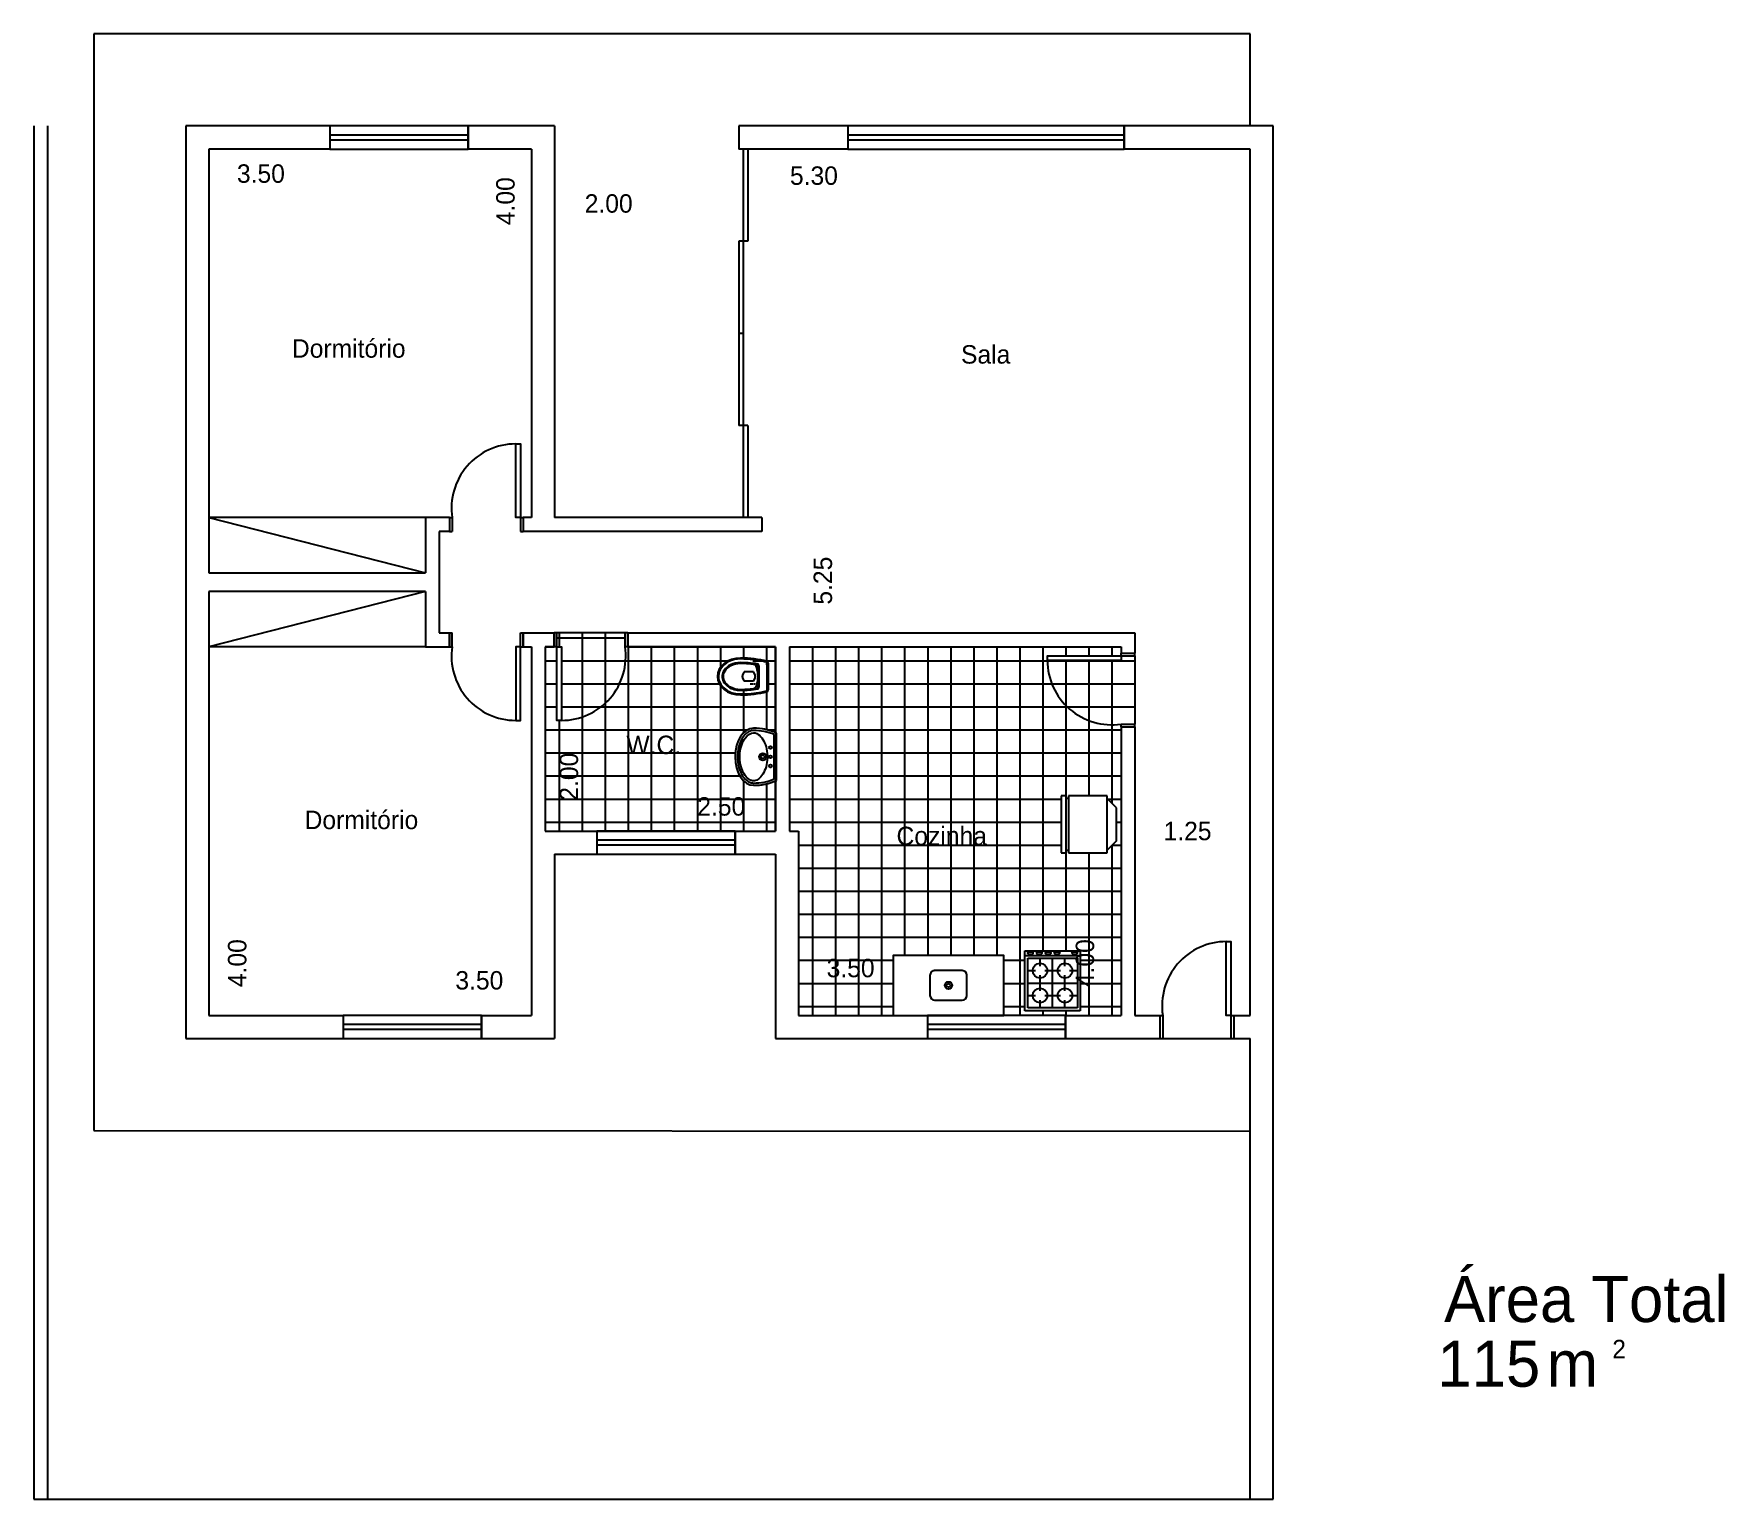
# Model space of a CAD drawing. Extents: x 0 to 18.3, y 0 to 15.9.
import ezdxf

# ---------------------------------------------------------------- set-up
doc = ezdxf.new("R2010")
doc.units = 0
doc.header["$MEASUREMENT"] = 0
doc.layers.get('0').update_dxf_attribs({"linetype": 'CONTINUOUS'})
doc.layers.get('DEFPOINTS').update_dxf_attribs({"linetype": 'CONTINUOUS'})
for name, color, linetype in [('ARQ3', 3, 'CONTINUOUS'), ('BLOCO', 7, 'CONTINUOUS'), ('BLOCOS', 7, 'CONTINUOUS'), ('HACHURA', 1, 'CONTINUOUS'), ('PAREDE', 5, 'CONTINUOUS')]:
    doc.layers.add(name, color=color, linetype=linetype)
doc.styles.add('PADRÃO', font='', dxfattribs={"height": 0.2})
doc.styles.get('PADRÃO').set_extended_font_data('AvantGarde Bk BT')
doc.dimstyles.new('PADRÃOS', dxfattribs={"dimtxt": 0.15, "dimasz": 0.1, "dimexe": 1.25, "dimexo": 0.625, "dimgap": 0.1, "dimtad": 0, "dimjust": 1, "dimzin": 1, "dimdsep": 46, "dimtxsty": 'PADRÃO', "dimcen": 2.5, "dimse1": 1, "dimse2": 1, "dimsd1": 1, "dimsd2": 1, "dimclrt": 1, "dimadec": 0, "dimazin": 0, "dimtfac": 1, "dimtdec": 4, "dimtmove": 0, "dimatfit": 3, "dimfxl": 1, "dimtolj": 1, "dimtzin": 0, "dimarcsym": 0})
pattern_1 = [(0, (-138.2954121419268, -158.153016575038), (0, 0.25), []), (90, (-138.2954121419268, -158.153016575038), (-0.25, 1.530757942277972e-17), [])]

msp = doc.modelspace()

# ---------------------------------------------------------------- texts
at = {"color": 1, "linetype": 'ByBlock', "ltscale": 0.015, "char_height": 0.2, "attachment_point": 5, "rotation": 90, "style": 'PADRÃO'}
for s, insert in [('\\A1;5.25', (8.56439008668454, 9.966552197802258)), ('\\A1;2.00', (5.808250666512663, 7.839079670329653))]:
    msp.add_mtext(s, dxfattribs=dict(at, insert=insert))
at = {"color": 1, "linetype": 'ByBlock', "ltscale": 0.015, "insert": (7.460920329670415, 7.515683880061601), "char_height": 0.2, "attachment_point": 5, "style": 'PADRÃO'}
msp.add_mtext('\\A1;2.50', dxfattribs=at)
at = {"layer": 'HACHURA', "ltscale": 0.015, "style": 'PADRÃO'}
for s, p in [('W.C.', (6.431008113724403, 8.084703093564315)), ('Dormitório', (2.938696158737315, 7.270563419540395)), ('Cozinha', (9.362692921276278, 7.096576572855497))]:
    msp.add_text(s, height=0.2, dxfattribs=at).set_placement(p)

# ---------------------------------------------------------------- blocks, each defined once
blk = doc.blocks.new('J15')
at = {"layer": 'BLOCO'}
for p, q in [((1.5, 0.25), (0, 0.25)), ((0, 0.25), (0, 0)), ((1.5, 0), (1.5, 0.25)), ((1.5, 0.1500000000000057), (0, 0.1500000000000057)), ((0, 0.09999999999999432), (1.5, 0.09999999999999432)), ((0, 0), (1.5, 0))]:
    blk.add_line(p, q, dxfattribs=at)
blk = doc.blocks.new('J3')
at = {"layer": 'BLOCO'}
for p, q in [((3, 0.25), (0, 0.25)), ((0, 0.25), (0, 0)), ((3, 0), (3, 0.25)), ((3, 0.1500000000000057), (0, 0.1500000000000057)), ((0, 0.09999999999999432), (3, 0.09999999999999432)), ((0, 0), (3, 0))]:
    blk.add_line(p, q, dxfattribs=at)
blk = doc.blocks.new('P80D25')
at = {"layer": 'BLOCO', "ltscale": 0.015}
for p, q in [((0, 0.2499999999999716), (0, 0)), ((0, 0.25), (0.03000000000000114, 0.25)), ((0.03000000000000114, 0.2499999999999716), (0.03000000000000114, 0)), ((0.7700000000000102, 0.2499999999999716), (0.7700000000000102, -2.842170943040401e-14)), ((0.7700000000000102, 0.2499999999999716), (0.8000000000000114, 0.2499999999999716)), ((0.8000000000000114, 0.2499999999999716), (0.8000000000000114, -2.842170943040401e-14)), ((0, 0), (0.8000000000000114, -2.842170943040401e-14))]:
    blk.add_line(p, q, dxfattribs=at)
at = {"layer": 'BLOCO'}
blk.add_lwpolyline([(0.7700000000000102, 0.2499999999999716), (0.7199999999999989, 0.2499999999999716), (0.7199999999999989, 1.049999999999983), (0.7700000000000102, 1.049999999999983)], close=True, dxfattribs=at)
at = {"layer": 'BLOCO', "ltscale": 0.015}
blk.add_arc((0.7199999999999989, 0.3524374999999793), 0.6975625000000036, 89.99999999999959, 188.444460412286, dxfattribs=at)
blk = doc.blocks.new('P80D15')
at = {"layer": 'BLOCO', "ltscale": 0.015}
for p, q in [((0, 0.1500000000000057), (0, 0)), ((0, 0.1500000000000341), (0.03000000000000114, 0.1500000000000341)), ((0, 2.842170943040401e-14), (0.03000000000000114, 0)), ((0.03000000000000114, 0.1500000000000057), (0.03000000000000114, 0)), ((0.7700000000000102, 0.1500000000000057), (0.7700000000000102, 0)), ((0.7700000000000102, 0.1500000000000057), (0.8000000000000114, 0.1500000000000057)), ((0.7699999999999818, 0), (0.8000000000000114, 0)), ((0.8000000000000114, 0.1500000000000057), (0.8000000000000114, 0))]:
    blk.add_line(p, q, dxfattribs=at)
at = {"layer": 'BLOCO'}
blk.add_lwpolyline([(0.7700000000000102, 0.1500000000000057), (0.7199999999999989, 0.1500000000000057), (0.7199999999999989, 0.950000000000017), (0.7700000000000102, 0.950000000000017)], close=True, dxfattribs=at)
at = {"layer": 'BLOCO', "ltscale": 0.015}
blk.add_arc((0.7199999999999989, 0.2524375000000134), 0.6975625000000036, 89.99999999999959, 188.444460412286, dxfattribs=at)
blk = doc.blocks.new('P80E15')
at = {"layer": 'BLOCO', "ltscale": 0.015}
for p, q in [((0.03000000000000114, 0.1500000000000057), (0, 0.1500000000000057)), ((0, 0.1500000000000057), (0, 0)), ((0.03000000000000114, 2.842170943040401e-14), (0, 0)), ((0.03000000000000114, 0.1500000000000057), (0.03000000000000114, 0)), ((0.8000000000000114, 0.1500000000000341), (0.7700000000000102, 0.1500000000000341)), ((0.7700000000000102, 0.1500000000000057), (0.7700000000000102, 0)), ((0.8000000000000114, 2.842170943040401e-14), (0.7700000000000102, 5.684341886080801e-14)), ((0.8000000000000114, 0.1500000000000057), (0.8000000000000114, 0))]:
    blk.add_line(p, q, dxfattribs=at)
at = {"layer": 'BLOCO'}
blk.add_lwpolyline([(0.03000000000000114, 0.1500000000000057), (0.0800000000000125, 0.1500000000000057), (0.0800000000000125, 0.950000000000017), (0.03000000000000114, 0.950000000000017)], close=True, dxfattribs=at)
at = {"layer": 'BLOCO', "ltscale": 0.015}
blk.add_arc((0.0800000000000125, 0.2524375000000134), 0.6975625000000036, 351.555539587714, 90.00000000000041, dxfattribs=at)
blk = doc.blocks.new('*D9')
at = {"layer": 'DEFPOINTS', "color": 0, "linetype": 'ByBlock', "ltscale": 0.015}
for p in [(140.1954121419269, 172.803016575038), (143.6954121419269, 172.803016575038), (143.6954121419269, 172.535061232177)]:
    blk.add_point(p, dxfattribs=at)
at = {"color": 1, "linetype": 'ByBlock', "ltscale": 0.015, "insert": (140.7601099441247, 172.535061232177), "char_height": 0.2, "attachment_point": 5, "style": 'PADRÃO'}
blk.add_mtext('\\A1;3.50', dxfattribs=at)
blk = doc.blocks.new('*D10')
at = {"layer": 'DEFPOINTS', "color": 0, "linetype": 'ByBlock', "ltscale": 0.015}
for p in [(143.6954121419269, 172.803016575038), (143.4151458009385, 168.803016575038), (143.6954121419269, 168.803016575038)]:
    blk.add_point(p, dxfattribs=at)
at = {"color": 1, "linetype": 'ByBlock', "ltscale": 0.015, "insert": (143.4151458009385, 172.2368764651479), "char_height": 0.2, "attachment_point": 5, "rotation": 90, "style": 'PADRÃO'}
blk.add_mtext('\\A1;4.00', dxfattribs=at)
blk = doc.blocks.new('*D11')
at = {"layer": 'DEFPOINTS', "color": 0, "linetype": 'ByBlock', "ltscale": 0.015}
for p in [(151.4954121419269, 172.803016575038), (151.4954121419269, 172.5128667718211), (146.1954121419269, 168.803016575038)]:
    blk.add_point(p, dxfattribs=at)
at = {"color": 1, "linetype": 'ByBlock', "ltscale": 0.015, "insert": (146.7618269770917, 172.5128667718211), "char_height": 0.2, "attachment_point": 5, "style": 'PADRÃO'}
blk.add_mtext('\\A1;5.30', dxfattribs=at)
blk = doc.blocks.new('*D12')
at = {"layer": 'DEFPOINTS', "color": 0, "linetype": 'ByBlock', "ltscale": 0.015}
for p in [(146.0454121419269, 172.803016575038), (146.8598022286114, 172.803016575038), (150.245412141927, 167.553016575038)]:
    blk.add_point(p, dxfattribs=at)
at = {"color": 1, "linetype": 'ByBlock', "ltscale": 0.015, "insert": (146.8598022286114, 168.1195687728402), "char_height": 0.2, "attachment_point": 5, "rotation": 90, "style": 'PADRÃO'}
blk.add_mtext('\\A1;5.25', dxfattribs=at)
blk = doc.blocks.new('*D13')
at = {"layer": 'DEFPOINTS', "color": 0, "linetype": 'ByBlock', "ltscale": 0.015}
for p in [(150.245412141927, 167.553016575038), (151.4954121419269, 165.4018610844183), (151.4954121419269, 163.403016575038)]:
    blk.add_point(p, dxfattribs=at)
at = {"color": 1, "linetype": 'ByBlock', "ltscale": 0.015, "insert": (150.8167720320369, 165.4018610844183), "char_height": 0.2, "attachment_point": 5, "style": 'PADRÃO'}
blk.add_mtext('\\A1;1.25', dxfattribs=at)
blk = doc.blocks.new('*D14')
at = {"layer": 'DEFPOINTS', "color": 0, "linetype": 'ByBlock', "ltscale": 0.015}
for p in [(149.7044217472846, 167.403016575038), (150.095412141927, 167.403016575038), (150.0954121419269, 163.403016575038)]:
    blk.add_point(p, dxfattribs=at)
at = {"color": 1, "linetype": 'ByBlock', "ltscale": 0.015, "insert": (149.7044217472846, 163.9691566849281), "char_height": 0.2, "attachment_point": 5, "rotation": 90, "style": 'PADRÃO'}
blk.add_mtext('\\A1;4.00', dxfattribs=at)
blk = doc.blocks.new('*D15')
at = {"layer": 'DEFPOINTS', "color": 0, "linetype": 'ByBlock', "ltscale": 0.015}
for p in [(150.0954121419269, 163.9148319569186), (146.5954121419269, 163.403016575038), (150.0954121419269, 163.403016575038)]:
    blk.add_point(p, dxfattribs=at)
at = {"color": 1, "linetype": 'ByBlock', "ltscale": 0.015, "insert": (147.1601099441247, 163.9148319569186), "char_height": 0.2, "attachment_point": 5, "style": 'PADRÃO'}
blk.add_mtext('\\A1;3.50', dxfattribs=at)
blk = doc.blocks.new('*D16')
at = {"layer": 'DEFPOINTS', "color": 0, "linetype": 'ByBlock', "ltscale": 0.015}
for p in [(140.1954121419269, 163.781665194783), (140.1954121419269, 163.403016575038), (143.6954121419269, 163.403016575038)]:
    blk.add_point(p, dxfattribs=at)
at = {"color": 1, "linetype": 'ByBlock', "ltscale": 0.015, "insert": (143.1307143397291, 163.781665194783), "char_height": 0.2, "attachment_point": 5, "style": 'PADRÃO'}
blk.add_mtext('\\A1;3.50', dxfattribs=at)
blk = doc.blocks.new('*D17')
at = {"layer": 'DEFPOINTS', "color": 0, "linetype": 'ByBlock', "ltscale": 0.015}
for p in [(140.1954121419269, 167.403016575038), (140.5038556324754, 167.403016575038), (140.1954121419269, 163.403016575038)]:
    blk.add_point(p, dxfattribs=at)
at = {"color": 1, "linetype": 'ByBlock', "ltscale": 0.015, "insert": (140.5038556324754, 163.9691566849281), "char_height": 0.2, "attachment_point": 5, "rotation": 90, "style": 'PADRÃO'}
blk.add_mtext('\\A1;4.00', dxfattribs=at)
blk = doc.blocks.new('*D18')
at = {"layer": 'DEFPOINTS', "color": 0, "linetype": 'ByBlock', "ltscale": 0.015}
for p in [(143.9454121419269, 173.053016575038), (145.9454121419269, 173.053016575038), (145.9454121419269, 172.2108724939038)]:
    blk.add_point(p, dxfattribs=at)
at = {"color": 1, "linetype": 'ByBlock', "ltscale": 0.015, "insert": (144.5344918122566, 172.2108724939038), "char_height": 0.2, "attachment_point": 5, "style": 'PADRÃO'}
blk.add_mtext('\\A1;2.00', dxfattribs=at)
blk = doc.blocks.new('VASOSAN')
at = {"layer": 'BLOCOS'}
for p, q in [((-0.04999870165021036, 0.1999637913173729), (-0.04999870165021036, 0.300036208682684)), ((0.05000129834978395, 0.2000000000000171), (0.05000129834978395, 0.3000000000000398)), ((-0.1449592708755176, 0.04000000000002046), (0.1449618675667352, 0.04000000000002046)), ((-0.144958964094414, 0.05000000000001137), (0.144958964094414, 0.05000000000001137)), ((-0.1156907586723577, 0.1400000000000148), (0.1156608751354042, 0.1400000000000148)), ((-0.1156899891503542, 0.1500000000000057), (0.1156563640565906, 0.1500000000000057))]:
    blk.add_line(p, q, dxfattribs=at)
for centre, radius, start, end in [((-1.681254687468936e-05, 0.2500000000000284), 0.07072348561596478, 44.98962509969003, 134.9688828081831), ((-1.681254687468936e-05, 0.2500000000000284), 0.07072348561596478, 225.0311171918169, 315.01037490031), ((-0.1449592708755176, 0.06000000000784667), 0.02, 195.5363314444965, 269.9999999879495), ((-0.1449589640944282, 0.0600000000000307), 0.01, 195.5346797106506, 270), ((-0.1156907586724003, 0.1599999999999966), 0.02, 189.3867869031125, 270.0000000001221), ((-0.1156899891503826, 0.1599999999999113), 0.01, 189.3843767903272, 270.0000000002443), ((0.1156563640566048, 0.1599999999999397), 0.01, 269.9999999999185, 350.5758748885445), ((0.1156608751354185, 0.1600000000000534), 0.02, 269.9999999999593, 350.5771305827586), ((0.1449589640941156, 0.06000000000059913), 0.01, 270.0000000017912, 344.483103753554), ((0.1449618675666784, 0.06000000000008754), 0.02, 270.0000000001221, 344.463668535786)]:
    blk.add_arc(centre, radius, start, end, dxfattribs=at)
for centre, major_axis, ratio, start_param, end_param in [((1.298349786793551e-06, 0.3400000000000034), (0, 0.25), 0.8000000000000114, 4.71238898038469, 7.853981633974483), ((1.298349786793551e-06, 0.3400000000000034), (0, 0.5), 0.4000000000000057, 1.570796326794897, 2.178171401941273), ((3.162615456631102e-06, 0.2000000000000171), (-0.1315416254084454, 0), 0.380107846735427, 0, 3.141592653589793), ((1.298349786793551e-06, 0.3400000000000034), (0, 0.5), 0.4000000000000057, 4.10501390519934, 4.71238898038469)]:
    blk.add_ellipse(centre, major_axis=major_axis, ratio=ratio, start_param=start_param, end_param=end_param, dxfattribs=at)
for points, knots in [([(0.1900012983497845, 0.3400000000000034), (0.1900012983497845, 0.3848761319792686), (0.1797393390216371, 0.4296688513161939), (0.1275724019719462, 0.5345347987748141), (0.06728061332151469, 0.5774883381547511), (-0.05557463358574921, 0.5822833263597715), (-0.1176873313140447, 0.5442092108278018), (-0.1772271428546759, 0.4396819034496957), (-0.1899987016502109, 0.3899119131999385), (-0.1899987016502109, 0.3400000000000034)], [4.71238898038469, 4.71238898038469, 4.71238898038469, 4.71238898038469, 5.268704666077937, 5.268704666077937, 6.251971787216637, 6.251971787216637, 7.235238908355337, 7.235238908355337, 7.853981633974483, 7.853981633974483, 7.853981633974483, 7.853981633974483]), ([(0.1500012983497925, 0.3400000000000034), (0.1500012983497925, 0.3788440209133057), (0.1410350669412708, 0.4175642631073231), (0.09785548235792874, 0.5046356523495774), (0.05186252916044509, 0.5365242863162791), (-0.035906470330346, 0.5428969122828846), (-0.08268716521656927, 0.5186239494114204), (-0.136675398657502, 0.4336095243094746), (-0.1499987016502189, 0.3869668551708401), (-0.1499987016502189, 0.3400000000000034)], [4.71238898038469, 4.71238898038469, 4.71238898038469, 4.71238898038469, 5.267303564860582, 5.267303564860582, 6.225165062483076, 6.225165062483076, 7.18302656010557, 7.18302656010557, 7.853981633974483, 7.853981633974483, 7.853981633974483, 7.853981633974483]), ([(0.1400012983497874, 0.3400000000000034), (0.1400012983497874, 0.3772837390730786), (0.1313244408788421, 0.4146147677288923), (0.08614040026922964, 0.5057958350239744), (0.03502463044166859, 0.5349710805647021), (-0.04931088296146413, 0.5246485128546965), (-0.08846614740087944, 0.4978919085569657), (-0.1301770436703151, 0.4186244413023701), (-0.139998701650228, 0.3793231752999873), (-0.139998701650228, 0.3400000000000034)], [4.71238898038469, 4.71238898038469, 4.71238898038469, 4.71238898038469, 5.266984672173268, 5.266984672173268, 6.376176055750425, 6.376176055750425, 7.268653195712185, 7.268653195712185, 7.853981633974483, 7.853981633974483, 7.853981633974483, 7.853981633974483]), ([(-0.1899987016502109, 0.3400000000000034), (-0.1899987016502109, 0.2628456380244302), (-0.1826597402104682, 0.1857481592563204), (-0.1646350625580055, 0.0962993025843275), (-0.1598779088782436, 0.07633152029333701), (-0.1545936493339752, 0.05732178411361133)], [1.570796326794897, 1.570796326794897, 1.570796326794897, 1.570796326794897, 2.037455774227855, 2.037455774227855, 2.178171373096618, 2.178171373096618, 2.178171373096618, 2.178171373096618]), ([(0.1255213970934932, 0.158362586435743), (0.1304959230626253, 0.1883329397418549), (0.1342856674288981, 0.2197754344096836), (0.1388984311594896, 0.280892952358073), (0.1400012983497874, 0.3104504303007616), (0.1400012983497874, 0.3400000000000034)], [4.319424209334854, 4.319424209334854, 4.319424209334854, 4.319424209334854, 4.526146784234752, 4.526146784234752, 4.71238898038469, 4.71238898038469, 4.71238898038469, 4.71238898038469]), ([(0.1353910129756457, 0.1567256052765629), (0.1406375926198677, 0.1883393074453181), (0.1445703338030171, 0.2215366219332111), (0.1489940345178695, 0.2833246268364178), (0.1500012983497925, 0.3116621455754114), (0.1500012983497925, 0.3400000000000034)], [4.319414935773391, 4.319414935773391, 4.319414935773391, 4.319414935773391, 4.53527739023095, 4.53527739023095, 4.71238898038469, 4.71238898038469, 4.71238898038469, 4.71238898038469]), ([(0.1545944801337669, 0.0573247746568768), (0.1714080019636555, 0.1178830224408784), (0.1827947395838834, 0.188231392050767), (0.1891612343353728, 0.2873542333339003), (0.1900012983497845, 0.3136769834079587), (0.1900012983497845, 0.3400000000000034)], [4.105016649121983, 4.105016649121983, 4.105016649121983, 4.105016649121983, 4.553177186481221, 4.553177186481221, 4.71238898038469, 4.71238898038469, 4.71238898038469, 4.71238898038469])]:
    blk.add_open_spline(points, degree=3, knots=knots, dxfattribs=at)
for points in [[(-0.1499987016502189, 0.3400000000000034), (-0.1499987016502189, 0.2771333061211863), (-0.1449377691834997, 0.2142947379843179), (-0.1354229546785177, 0.1567380311504962)], [(-0.1399987016502138, 0.3400000000000034), (-0.1399987016502138, 0.2776703725988909), (-0.1349701841103865, 0.2153313553609451), (-0.1255561557510418, 0.1583694305881238)]]:
    blk.add_open_spline(points, degree=3, dxfattribs=at)
blk = doc.blocks.new('LAVAT')
at = {"layer": 'BLOCOS'}
for p, q in [((-0.2573623180961135, 0), (0.2573623180960993, 0)), ((-0.2410322495695425, 0.02500000000000568), (0.2410322495695283, 0.02500000000000568))]:
    blk.add_line(p, q, dxfattribs=at)
for centre, radius in [((-2.842170943040401e-14, 0.1500000000000057), 0.04), ((-0.09999999999999432, 0.06499999999999773), 0.015), ((-2.842170943040401e-14, 0.1500000000000057), 0.02), ((0, 0.06499999999999773), 0.015), ((0.09999999999999432, 0.06499999999999773), 0.015)]:
    blk.add_circle(centre, radius, dxfattribs=at)
for centre, radius, start, end in [((0.3099999999999739, 0.25), 0.6200000000000045, 180, 203.779994731564), ((0.3099999999999739, 0.25), 0.5951987399818819, 180.0000000000055, 202.2113997706397), ((-0.3099999999999739, 0.25), 0.5951987399818819, 337.7886002293573, 359.9999999999946), ((-0.3099999999999739, 0.25), 0.6200000000000045, 336.2200052684331, 7.016477563892661e-15)]:
    blk.add_arc(centre, radius, start, end, dxfattribs=at)
blk.add_ellipse((-2.842170943040401e-14, 0.25), major_axis=(0.3100000000000023, 0), ratio=0.645161290322576, start_param=0, end_param=3.141592653589793, dxfattribs=at)
for points, knots in [([(0.2849999999999824, 0.2500000000000284), (0.2849999999999682, 0.300317964642403), (0.2452497040517159, 0.3541887687748044), (0.1008916727811169, 0.4227595909021034), (3.167234224576987e-05, 0.4339558931305021), (-0.1743068501371283, 0.3989778962069579), (-0.2442601782461509, 0.3532994974840165), (-0.2803506487652356, 0.2860131679577762), (-0.2851229441039038, 0.2679846562883483), (-0.285198739981908, 0.2499999999999716)], [0, 0, 0, 0, 0.9361481793933827, 0.9361481793933827, 1.872296358786765, 1.872296358786765, 2.808444538180148, 2.808444538180148, 3.13938546545754, 3.13938546545754, 3.13938546545754, 3.13938546545754]), ([(0.2599999999999625, 0.2500000000000284), (0.2599999999999625, 0.2784978981889878), (0.242078010852012, 0.3126567214920613), (0.1643569005752425, 0.3704649949829673), (0.1030052039381815, 0.3920693254798095), (-0.02877373062847255, 0.4037223597623836), (-0.0976825814684048, 0.3936467971219031), (-0.2034406750199054, 0.3477822861136133), (-0.2396263539294523, 0.3143366745038918), (-0.2661732608932681, 0.2526194074667387), (-0.2627272874450739, 0.2240541362115209), (-0.2158391141528142, 0.162032776211305), (-0.168127663237712, 0.1314918993692231), (-0.04805875393354597, 0.09792981637818343), (0.02266607553652022, 0.095757041570522), (0.1477154277714732, 0.1225128520000851), (0.2007272141554637, 0.1503951910720218), (0.2508407150234859, 0.2045307616155014), (0.2599999999999767, 0.2286312563089723), (0.2599999999999625, 0.2500000000000284)], [0, 0, 0, 0, 0.718091798041799, 0.718091798041799, 1.436183596083598, 1.436183596083598, 2.154275394125397, 2.154275394125397, 2.872367192167196, 2.872367192167196, 3.590458990208995, 3.590458990208995, 4.308550788250794, 4.308550788250794, 5.026642586292593, 5.026642586292593, 5.744734384334392, 5.744734384334392, 6.283185307179586, 6.283185307179586, 6.283185307179586, 6.283185307179586])]:
    blk.add_open_spline(points, degree=3, knots=knots, dxfattribs=at)
blk = doc.blocks.new('*D21')
at = {"layer": 'DEFPOINTS', "color": 0, "linetype": 'ByBlock', "ltscale": 0.015}
for p in [(143.845412141927, 167.403016575038), (144.1036628084395, 167.403016575038), (143.8454121419269, 165.4030165750379)]:
    blk.add_point(p, dxfattribs=at)
at = {"color": 1, "linetype": 'ByBlock', "ltscale": 0.015, "insert": (144.1036628084395, 165.9920962453676), "char_height": 0.2, "attachment_point": 5, "rotation": 90, "style": 'PADRÃO'}
blk.add_mtext('\\A1;2.00', dxfattribs=at)
blk = doc.blocks.new('*D22')
at = {"layer": 'DEFPOINTS', "color": 0, "linetype": 'ByBlock', "ltscale": 0.015}
for p in [(143.8454121419269, 165.6687004550996), (143.8454121419269, 165.4030165750379), (146.3454121419269, 165.403016575038)]:
    blk.add_point(p, dxfattribs=at)
at = {"color": 1, "linetype": 'ByBlock', "ltscale": 0.015, "insert": (145.7563324715972, 165.6687004550996), "char_height": 0.2, "attachment_point": 5, "style": 'PADRÃO'}
blk.add_mtext('\\A1;2.50', dxfattribs=at)
blk = doc.blocks.new('DORMI')
at = {"layer": 'HACHURA', "ltscale": 0.015, "style": 'PADRÃO'}
blk.add_text('Dormitório', height=0.2, dxfattribs=at).set_placement((-0.5164404245072092, -0.06614472024716633))
blk = doc.blocks.new('SALA')
at = {"layer": 'HACHURA', "ltscale": 0.015, "style": 'PADRÃO'}
blk.add_text('Sala', height=0.2, dxfattribs=at).set_placement((-0.2331277903099362, -0.02739059275700129))
blk = doc.blocks.new('COZINHA')
at = {"layer": 'HACHURA', "ltscale": 0.015, "style": 'PADRÃO'}
blk.add_text('Cozinha', height=0.2, dxfattribs=at).set_placement((-0.6582467478390299, -0.06847717339962855))
blk = doc.blocks.new('WC')
at = {"layer": 'HACHURA', "ltscale": 0.015, "style": 'PADRÃO'}
blk.add_text('W.C.', height=0.2, dxfattribs=at).set_placement((-0.137135439593294, -0.09586776615662984))
blk = doc.blocks.new('GELAD')
at = {"layer": 'BLOCOS'}
for p, q in [((0.3100000000000023, 0.6499999999999773), (-0.3100000000000023, 0.6499999999999773)), ((-0.3100000000000023, 0.6499999999999773), (-0.3100000000000023, 0.5999999999999659)), ((0.3100000000000023, 0.5999999999999659), (-0.3100000000000023, 0.5999999999999659)), ((0.3100000000000023, 0.5699999999999648), (-0.3100000000000023, 0.5699999999999648)), ((-0.3100000000000023, 0.5699999999999648), (-0.3100000000000023, 0.1499999999999773)), ((-0.2800000000000011, 0.5999999999999659), (-0.2799999999999869, 0.5699999999999932)), ((0.2800000000000153, 0.5699999999999932), (0.2800000000000011, 0.5999999999999659)), ((0.3100000000000165, 0.5999999999999659), (0.3100000000000023, 0.6499999999999773)), ((0.3100000000000023, 0.1499999999999773), (0.3100000000000165, 0.5699999999999648)), ((-0.3100000000000023, 0.1499999999999773), (0.3100000000000023, 0.1499999999999773)), ((-0.1800000000000068, 0.05000000000001137), (-0.2800000000000011, 0.1500000000000057)), ((-0.1800000000000068, 0.05000000000001137), (0.1800000000000068, 0.04999999999998295)), ((0.1800000000000068, 0.04999999999998295), (0.2800000000000011, 0.1499999999999773))]:
    blk.add_line(p, q, dxfattribs=at)
blk = doc.blocks.new('FOGÃO4B')
at = {"layer": 'BLOCOS'}
for p, q in [((-0.2999999999999972, 0.700000000000017), (0.2999999999999972, 0.700000000000017)), ((-0.2999999999999972, 0.05000000000001137), (-0.2999999999999829, 0.700000000000017)), ((-0.2999999999999972, 0.6500000000000057), (0.2999999999999972, 0.6500000000000057)), ((-0.2700000000000244, 0.620000000000033), (0.2700000000000102, 0.620000000000033)), ((-0.2699999999999818, 0.0800000000000125), (-0.2700000000000244, 0.620000000000033)), ((-0.1350000000000051, 0.5350000000000534), (-0.1350000000000193, 0.620000000000033)), ((2.842170943040401e-14, 0.0800000000000125), (-1.4210854715202e-14, 0.620000000000033)), ((0.1350000000000051, 0.5350000000000534), (0.1349999999999909, 0.620000000000033)), ((0.2700000000000102, 0.620000000000033), (0.269999999999996, 0.07999999999995566)), ((0.2999999999999972, 0.700000000000017), (0.2999999999999972, 0.05000000000001137)), ((-0.2700000000000244, 0.4850000000000421), (-0.1850000000000023, 0.4850000000000421)), ((-0.1349999999999909, 0.2650000000000716), (-0.1350000000000051, 0.4350000000000307)), ((-0.08500000000000796, 0.4850000000000421), (0.08500000000000796, 0.4850000000000421)), ((0.1350000000000051, 0.2650000000000716), (0.1350000000000051, 0.4350000000000307)), ((0.1850000000000023, 0.4850000000000421), (0.2700000000000102, 0.4850000000000421)), ((-0.2700000000000244, 0.3500000000000512), (0.2700000000000102, 0.3500000000000512)), ((-0.2700000000000244, 0.2150000000000603), (-0.1850000000000023, 0.2150000000000603)), ((-0.08500000000000796, 0.2150000000000603), (0.08500000000000796, 0.2150000000000603)), ((0.1850000000000023, 0.2150000000000603), (0.2700000000000102, 0.2150000000000603)), ((0.2999999999999972, 0.05000000000001137), (-0.2999999999999972, 0.05000000000001137)), ((0.269999999999996, 0.07999999999995566), (-0.2699999999999818, 0.0800000000000125)), ((-0.1349999999999767, 0.0800000000000125), (-0.1349999999999767, 0.1650000000000489)), ((0.1350000000000335, 0.0800000000000125), (0.1350000000000193, 0.1650000000000489))]:
    blk.add_line(p, q, dxfattribs=at)
for centre in [(-0.1350000000000051, 0.4850000000000421), (0.1350000000000051, 0.4850000000000421), (-0.1350000000000051, 0.2150000000000603), (0.1350000000000051, 0.2150000000000603)]:
    blk.add_circle(centre, 0.08, dxfattribs=at)
for centre in [(-0.2399999999999949, 0.6750000000000114), (-0.1439999999999912, 0.6750000000000114), (-0.04800000000000182, 0.6750000000000114), (0.04800000000000182, 0.6750000000000114), (0.2400000000000091, 0.6750000000000114)]:
    blk.add_ellipse(centre, major_axis=(-0.03000000000000114, 0), ratio=0.499999999999981, dxfattribs=at)
blk = doc.blocks.new('PIA')
at = {"layer": 'BLOCOS'}
blk.add_lwpolyline([(-0.6000000000000085, 0), (0.5999999999999943, 0), (0.5999999999999943, 0.6500000000000057), (-0.6000000000000085, 0.6500000000000057)], close=True, dxfattribs=at)
blk.add_lwpolyline([(-0.1500000000000199, 0.1649999999999352), (0.1500000000000057, 0.1649999999999636, 0.414213562373095), (0.2000000000000028, 0.214999999999975), (0.2000000000000028, 0.4349999999999454, 0.414213562373095), (0.1500000000000057, 0.4849999999999568), (-0.1500000000000057, 0.4849999999999852, 0.4142135623731188), (-0.2000000000000028, 0.4349999999999739), (-0.2000000000000171, 0.2149999999999466, 0.4142135623730711)], format="xyb", close=True, dxfattribs=at)
for radius in [0.04, 0.02]:
    blk.add_circle((0, 0.3249999999999886), radius, dxfattribs=at)
blk = doc.blocks.new('AREA')
at = {"layer": 'HACHURA', "ltscale": 0.1, "style": 'PADRÃO'}
for s, p in [('Área Total', (-2.498118662321986, 0.432649720527877)), ('m', (-1.383981738905476, -0.2692598737472736))]:
    blk.add_text(s, height=0.5, dxfattribs=at).set_placement(p)
at = {"layer": 'HACHURA', "ltscale": 0.015, "style": 'PADRÃO'}
blk.add_text('2', height=0.2, dxfattribs=at).set_placement((-0.6730096243244077, 0.03971876221811499))
blk.add_attdef('100', (-2.57025748884891, -0.2692836984217877), '', height=0.5, dxfattribs=at)

# ---------------------------------------------------------------- dimensions: what is measured, and where the dimension line sits
at = {"layer": 'HACHURA', "ltscale": 0.015}
for base, p1, p2, picture, middle in [((7.650000000000091, 14.0578559188659), (5.650000000000091, 14.90000000000001), (7.650000000000091, 14.90000000000001), '*D18', (6.239079670329772, 14.0578559188659)), ((5.400000000000063, 14.38204465713903), (1.900000000000091, 14.65000000000003), (5.400000000000063, 14.65000000000003), '*D9', (2.46469780219789, 14.38204465713903)), ((13.2000000000001, 14.3598501967831), (7.900000000000091, 10.65000000000006), (13.2000000000001, 14.65000000000003), '*D11', (8.466414835164926, 14.3598501967831)), ((13.20000000000013, 7.248844509380376), (11.95000000000019, 9.400000000000063), (13.20000000000013, 5.250000000000028), '*D13', (12.52135989011009, 7.248844509380376)), ((5.550000000000068, 7.515683880061601), (8.050000000000097, 7.250000000000028), (5.550000000000068, 7.249999999999972), '*D22', (7.460920329670415, 7.515683880061601)), ((11.80000000000004, 5.761815381880638), (8.30000000000004, 5.250000000000028), (11.80000000000004, 5.250000000000028), '*D15', (8.864697802197838, 5.761815381880638))]:
    dim = msp.add_linear_dim(base=base, p1=p1, p2=p2, dimstyle='PADRÃOS', dxfattribs=at)
    dim.commit()
    dim.dimension.update_dxf_attribs({"geometry": picture, "text_midpoint": middle, "insert": (-138.2954121419268, -158.153016575038)})
for base, p1, p2, picture, middle in [((5.1197336590117, 10.65000000000006), (5.400000000000063, 14.65000000000003), (5.400000000000119, 10.65000000000006), '*D10', (5.1197336590117, 14.08385989010992)), ((8.56439008668454, 14.65000000000003), (11.95000000000019, 9.400000000000063), (7.750000000000114, 14.65000000000003), '*D12', (8.56439008668454, 9.966552197802258)), ((2.208443490548632, 9.25), (1.900000000000091, 5.250000000000028), (1.900000000000091, 9.25), '*D17', (2.208443490548632, 5.816140109890142)), ((5.808250666512663, 9.25), (5.550000000000068, 7.249999999999972), (5.550000000000153, 9.25), '*D21', (5.808250666512663, 7.839079670329653)), ((11.40900960535777, 9.250000000000028), (11.80000000000004, 5.250000000000028), (11.80000000000015, 9.250000000000028), '*D14', (11.40900960535777, 5.816140109890142))]:
    dim = msp.add_linear_dim(base=base, p1=p1, p2=p2, angle=90, dimstyle='PADRÃOS', dxfattribs=at)
    dim.commit()
    dim.dimension.update_dxf_attribs({"geometry": picture, "text_midpoint": middle, "insert": (-138.2954121419268, -158.153016575038)})
dim = msp.add_linear_dim(base=(1.900000000000091, 5.628648619745036), p1=(5.400000000000091, 5.250000000000028), p2=(1.900000000000091, 5.250000000000028), dimstyle='PADRÃOS', dxfattribs=at)
dim.commit()
dim.dimension.update_dxf_attribs({"geometry": '*D16', "text_midpoint": (4.835302197802292, 5.628648619745036), "dimtype": 160, "insert": (-138.2954121419268, -158.153016575038)})

# ---------------------------------------------------------------- hatches: boundary and pattern name
at = {"layer": 'HACHURA', "ltscale": 0.015}
h = msp.add_hatch(dxfattribs=at)
h.set_pattern_fill('NET', color=256, scale=2, style=0)
h.set_pattern_definition(pattern_1)
edge = h.paths.add_edge_path()
edge.add_line((7.612168891469565, 7.250000000000057), (8.05000000000007, 7.250000000000028))
edge.add_line((8.05000000000007, 7.250000000000028), (8.050000000000097, 7.793443231822465))
edge.add_arc((7.811537640936991, 8.365750582212144), 0.6199999999999969, 269.9999999999867, 292.61994710143665, ccw=False)
edge.add_ellipse((7.811537640936905, 8.055750582212141), major_axis=(1.898139848424699e-17, 0.3100000000000023), ratio=0.645161290322576, start_angle=0, end_angle=180, ccw=False)
edge.add_arc((7.811537640936935, 7.745750582212194), 0.6200000000000033, 67.38005289855522, 89.99999999996612, ccw=False)
edge.add_line((8.050000000000125, 8.318057932601844), (8.050000000000125, 9.25000000000003))
edge.add_line((8.050000000000125, 9.25000000000003), (6.446757564308399, 9.250000000000028))
edge.add_line((6.446757564308399, 9.250000000000028), (6.416757564308402, 9.250000000000057))
edge.add_arc((5.7267575643084, 9.147562500000074), 0.6975624999999993, -90, 8.444460412283888, ccw=False)
edge.add_line((5.7267575643084, 8.450000000000074), (5.676757564308361, 8.450000000000074))
edge.add_line((5.676757564308361, 8.450000000000074), (5.676757564308389, 9.250000000000085))
edge.add_line((5.676757564308389, 9.250000000000085), (5.646757564308388, 9.250000000000085))
edge.add_line((5.646757564308388, 9.250000000000085), (5.550000000000125, 9.249999999999972))
edge.add_line((5.550000000000125, 9.249999999999972), (5.550000000000068, 7.249999999999972))
edge.add_line((5.550000000000068, 7.249999999999972), (6.112168891469565, 7.249999999999972))
edge.add_line((6.112168891469565, 7.249999999999972), (7.612168891469565, 7.250000000000057))
edge = h.paths.add_edge_path(flags=16)
edge.add_ellipse((7.670036208682802, 8.926730887235152), major_axis=(-0.25, 1.530757942277972e-17), ratio=0.8000000000000114, start_angle=270, end_angle=450, ccw=False)
edge.add_ellipse((7.670036208682802, 8.926730887235152), major_axis=(-0.5, 3.061515884555943e-17), ratio=0.4000000000000057, start_angle=235.1999716104384, end_angle=270, ccw=False)
edge.add_arc((7.950036208682774, 9.071691456452044), 0.02000000000001091, 0, 78.17726239855091, ccw=False)
edge.add_line((7.970036208682785, 9.071691456452044), (7.970036208682785, 8.781770318009848))
edge.add_arc((7.950036208682786, 8.781770318012024), 0.01999999999999963, 281.8227371118855, 359.9999999937661, ccw=False)
edge.add_ellipse((7.670036208682802, 8.926730887235152), major_axis=(-0.5, 3.061515884555943e-17), ratio=0.4000000000000057, start_angle=90, end_angle=124.80002838732861, ccw=False)
edge = h.paths.add_edge_path(flags=0)
edge.add_ellipse((7.670036208682802, 8.926730887235152), major_axis=(-0.25, 1.530757942277972e-17), ratio=0.8000000000000114, start_angle=270, end_angle=450, ccw=False)
edge.add_ellipse((7.670036208682802, 8.926730887235152), major_axis=(-0.5, 3.061515884555943e-17), ratio=0.4000000000000057, start_angle=235.1999716104384, end_angle=270, ccw=False)
edge.add_arc((7.950036208682786, 9.07169145645203), 0.01999999999999947, 4.0813574742060155e-11, 78.1772623965685, ccw=False)
edge.add_line((7.970036208682785, 9.071691456452044), (7.970036208682785, 8.781770318009848))
edge.add_arc((7.950036208682786, 8.781770318012024), 0.01999999999999963, 281.8227371118855, 359.9999999937661, ccw=False)
edge.add_ellipse((7.670036208682802, 8.926730887235152), major_axis=(-0.5, 3.061515884555943e-17), ratio=0.4000000000000057, start_angle=90, end_angle=124.80002838732861, ccw=False)
edge = h.paths.add_edge_path(flags=0)
edge.add_ellipse((7.670036208682802, 8.926730887235152), major_axis=(-0.25, 1.530757942277972e-17), ratio=0.8000000000000114, start_angle=270, end_angle=450, ccw=False)
edge.add_ellipse((7.670036208682802, 8.926730887235152), major_axis=(-0.5, 3.061515884555943e-17), ratio=0.4000000000000057, start_angle=235.1999716104384, end_angle=270, ccw=False)
edge.add_arc((7.950036208682786, 9.07169145645203), 0.01999999999999947, 4.0813574742060155e-11, 78.1772623965685, ccw=False)
edge.add_line((7.970036208682785, 9.071691456452044), (7.970036208682785, 8.781770318009848))
edge.add_arc((7.950036208682786, 8.781770318012024), 0.01999999999999963, 281.8227371118855, 359.9999999937661, ccw=False)
edge.add_ellipse((7.670036208682802, 8.926730887235152), major_axis=(-0.5, 3.061515884555943e-17), ratio=0.4000000000000057, start_angle=90, end_angle=124.80002838732861, ccw=False)
edge = h.paths.add_edge_path(flags=0)
edge.add_ellipse((7.670036208682802, 8.926730887235152), major_axis=(-0.25, 1.530757942277972e-17), ratio=0.8000000000000114, start_angle=270, end_angle=450, ccw=False)
edge.add_ellipse((7.670036208682802, 8.926730887235152), major_axis=(-0.5, 3.061515884555943e-17), ratio=0.4000000000000057, start_angle=235.1999716104384, end_angle=270, ccw=False)
edge.add_arc((7.950036208682786, 9.07169145645203), 0.01999999999999947, 4.0813574742060155e-11, 78.1772623965685, ccw=False)
edge.add_line((7.970036208682785, 9.071691456452044), (7.970036208682785, 8.781770318009848))
edge.add_arc((7.950036208682786, 8.781770318012024), 0.01999999999999963, 281.8227371118855, 359.9999999937661, ccw=False)
edge.add_ellipse((7.670036208682802, 8.926730887235152), major_axis=(-0.5, 3.061515884555943e-17), ratio=0.4000000000000057, start_angle=90, end_angle=124.80002838732861, ccw=False)
edge = h.paths.add_edge_path(flags=0)
edge.add_spline(control_points=[(7.670036208682802, 8.786730887235137), (7.630713033382818, 8.786730887235137), (7.591411767380436, 8.796552545215064), (7.51214430012584, 8.838263441484486), (7.485387695828109, 8.877418705923901), (7.475065128118104, 8.961754219327048), (7.504240373658831, 9.01286998915461), (7.595421440953913, 9.058054029764207), (7.632752469609727, 9.066730887235167), (7.670036208682802, 9.066730887235167)], knot_values=[4.71238898038469, 4.71238898038469, 4.71238898038469, 4.71238898038469, 5.297717418646988, 5.297717418646988, 6.190194558608748, 6.190194558608748, 7.299385942185904, 7.299385942185904, 7.853981633974483, 7.853981633974483, 7.853981633974483, 7.853981633974483], degree=3, periodic=0)
edge.add_spline(control_points=[(7.670036208682802, 9.066730887235167), (7.69750324381556, 9.066730887235167), (7.724977111788675, 9.065777993523916), (7.751976520295142, 9.063887911639204)], knot_values=[4.539272383530035, 4.539272383530035, 4.539272383530035, 4.539272383530035, 4.712388980384689, 4.712388980384689, 4.712388980384689, 4.712388980384689], degree=3, periodic=0)
edge.add_spline(control_points=[(7.751976520295142, 9.063887911639204), (7.754023599683856, 9.063744606734275), (7.756067951602538, 9.063595914324535), (7.775671288744036, 9.062116378414032), (7.793021698115808, 9.060384200030853), (7.810036208682902, 9.058274376909196)], knot_values=[4.413229619520444, 4.413229619520444, 4.413229619520444, 4.413229619520444, 4.426355218815727, 4.426355218815727, 4.539272383530037, 4.539272383530037, 4.539272383530037, 4.539272383530037], degree=3, periodic=0)
edge.add_ellipse((7.810036208682789, 8.926732751500822), major_axis=(-8.054335513365264e-18, -0.1315416254084454), ratio=0.380107846735427, start_angle=174.5020587301433, end_angle=180, ccw=False)
edge.add_ellipse((7.810036208682789, 8.926732751500822), major_axis=(-8.054335513365264e-18, -0.1315416254084454), ratio=0.380107846735427, start_angle=90.02288984871342, end_angle=174.5020587301433)
edge.add_spline(control_points=[(7.814826708378128, 9.057669238290199), (7.827314249640462, 9.05606276359274), (7.839613133031116, 9.054252804782653), (7.851673622247063, 9.052250985978844)], knot_values=[4.319424209334854, 4.319424209334854, 4.319424209334854, 4.319424209334854, 4.40261226387016, 4.40261226387016, 4.40261226387016, 4.40261226387016], degree=3, periodic=0)
edge.add_spline(control_points=[(7.810036208682645, 9.058274376909269), (7.824170934318927, 9.056521651149232), (7.838073843477535, 9.054508298462707), (7.851673622247063, 9.052250985978844)], knot_values=[4.319424209334854, 4.319424209334854, 4.319424209334854, 4.319424209334854, 4.413229619521075, 4.413229619521075, 4.413229619521075, 4.413229619521075], degree=3, periodic=0)
edge.add_arc((7.8500362086828, 9.042385952941979), 0.009999999999999674, -5.0874859880423173e-11, 81.63991502519008, ccw=False)
edge.add_line((7.8600362086828, 9.04238595294197), (7.8600362086828, 8.926732751500822))
edge.add_ellipse((7.810036208682789, 8.926732751500822), major_axis=(-8.054335513365264e-18, -0.1315416254084454), ratio=0.380107846735427, start_angle=89.97711015128658, end_angle=90.02288984871342, ccw=False)
edge.add_line((7.8600362086828, 8.926680200198604), (7.8600362086828, 8.811039599734983))
edge.add_arc((7.8500362086828, 8.811039599734967), 0.009999999999999416, -81.69916372338218, 9.157474778476171e-11, ccw=False)
edge.add_spline(control_points=[(7.851666778094682, 8.801173433134323), (7.839597985449621, 8.79917883838219), (7.827287810269365, 8.79738111316999), (7.814787484723339, 8.795786373294149)], knot_values=[1.880462113225414, 1.880462113225414, 1.880462113225414, 1.880462113225414, 1.963710752573264, 1.963710752573264, 1.963710752573264, 1.963710752573264], degree=3, periodic=0)
edge.add_spline(control_points=[(7.851666778094682, 8.801173433134323), (7.838071803310066, 8.798926608107301), (7.824170536982424, 8.79692959185418), (7.810036208682561, 8.795191126092377)], knot_values=[1.869934748123403, 1.869934748123403, 1.869934748123403, 1.869934748123403, 1.963710752573264, 1.963710752573264, 1.963710752573264, 1.963710752573264], degree=3, periodic=0)
edge.add_ellipse((7.810036208682789, 8.926732751500822), major_axis=(-8.054335513365264e-18, -0.1315416254084454), ratio=0.380107846735427, start_angle=0, end_angle=5.452788254735026, ccw=False)
edge.add_spline(control_points=[(7.810036208682561, 8.795191126092377), (7.791022276218191, 8.792852488564982), (7.771586584167874, 8.790981735811432), (7.751907401933028, 8.78960014858913)], knot_values=[1.743784387274252, 1.743784387274252, 1.743784387274252, 1.743784387274252, 1.869934748123403, 1.869934748123403, 1.869934748123403, 1.869934748123403], degree=3, periodic=0)
edge.add_spline(control_points=[(7.751907401933028, 8.78960014858913), (7.724921640309274, 8.787705599161288), (7.697478014447911, 8.786730887235166), (7.670036208682802, 8.786730887235166)], knot_values=[1.570796326794897, 1.570796326794897, 1.570796326794897, 1.570796326794897, 1.743784387274252, 1.743784387274252, 1.743784387274252, 1.743784387274252], degree=3, periodic=0)
edge = h.paths.add_edge_path(flags=0)
edge.add_arc((7.850036208682818, 9.042385952941968), 0.01000000000000342, 80.57587485938359, 81.77492760456289, ccw=False)
edge.add_spline(control_points=[(7.851673622247063, 9.052250985978844), (7.838073843477616, 9.054508298462679), (7.824170934319085, 9.056521651149183), (7.810036208682902, 9.058274376909196)], knot_values=[4.319424209334854, 4.319424209334854, 4.319424209334854, 4.319424209334854, 4.413229619520443, 4.413229619520443, 4.413229619520443, 4.413229619520443], degree=3, periodic=0)
edge = h.paths.add_edge_path(flags=0)
edge.add_spline(control_points=[(7.670036208682802, 8.786730887235137), (7.630713033382818, 8.786730887235137), (7.591411767380436, 8.796552545215064), (7.51214430012584, 8.838263441484486), (7.485387695828109, 8.877418705923901), (7.475065128118104, 8.961754219327048), (7.504240373658831, 9.01286998915461), (7.595421440953913, 9.058054029764207), (7.632752469609727, 9.066730887235167), (7.670036208682802, 9.066730887235167)], knot_values=[4.71238898038469, 4.71238898038469, 4.71238898038469, 4.71238898038469, 5.297717418646988, 5.297717418646988, 6.190194558608748, 6.190194558608748, 7.299385942185904, 7.299385942185904, 7.853981633974483, 7.853981633974483, 7.853981633974483, 7.853981633974483], degree=3, periodic=0)
edge.add_spline(control_points=[(7.670036208682802, 9.066730887235167), (7.699585778382044, 9.066730887235167), (7.729143256324733, 9.06562802004487), (7.775671288744036, 9.062116378414032), (7.793021698115808, 9.060384200030853), (7.810036208682902, 9.058274376909196)], knot_values=[4.413229619520443, 4.413229619520443, 4.413229619520443, 4.413229619520443, 4.59947181567038, 4.59947181567038, 4.71238898038469, 4.71238898038469, 4.71238898038469, 4.71238898038469], degree=3, periodic=0)
edge.add_ellipse((7.810036208682789, 8.926732751500822), major_axis=(-8.054335513365264e-18, -0.1315416254084454), ratio=0.380107846735427, start_angle=174.5020587301433, end_angle=180, ccw=False)
edge.add_ellipse((7.810036208682789, 8.926732751500822), major_axis=(-8.054335513365264e-18, -0.1315416254084454), ratio=0.380107846735427, start_angle=90.02288984871342, end_angle=174.5020587301433)
edge.add_spline(control_points=[(7.814826708378128, 9.057669238290199), (7.827314249640462, 9.05606276359274), (7.839613133031116, 9.054252804782653), (7.851673622247063, 9.052250985978844)], knot_values=[4.319424209334854, 4.319424209334854, 4.319424209334854, 4.319424209334854, 4.40261226387016, 4.40261226387016, 4.40261226387016, 4.40261226387016], degree=3, periodic=0)
edge.add_ellipse((7.810036208682789, 8.926732751500822), major_axis=(-8.054335513365264e-18, -0.1315416254084454), ratio=0.380107846735427, start_angle=5.452788254735026, end_angle=89.97711015128658, ccw=False)
edge.add_spline(control_points=[(7.81003620868259, 8.79519112609239), (7.811622939055211, 8.795386287572123), (7.813206732269638, 8.79558470742853), (7.814787484723339, 8.795786373294149)], knot_values=[1.869934748123457, 1.869934748123457, 1.869934748123457, 1.869934748123457, 1.880462113225414, 1.880462113225414, 1.880462113225414, 1.880462113225414], degree=3, periodic=0)
edge.add_ellipse((7.810036208682789, 8.926732751500822), major_axis=(-8.054335513365264e-18, -0.1315416254084454), ratio=0.380107846735427, start_angle=0, end_angle=5.452788254735026, ccw=False)
edge.add_spline(control_points=[(7.81003620868259, 8.79519112609239), (7.764948761430333, 8.789645550690977), (7.717489763756078, 8.786730887235166), (7.670036208682802, 8.786730887235166)], knot_values=[1.570796326794897, 1.570796326794897, 1.570796326794897, 1.570796326794897, 1.869934748123457, 1.869934748123457, 1.869934748123457, 1.869934748123457], degree=3, periodic=0)
edge = h.paths.add_edge_path(flags=0)
edge.add_spline(control_points=[(7.670036208682802, 8.786730887235137), (7.630713033382818, 8.786730887235137), (7.591411767380436, 8.796552545215064), (7.51214430012584, 8.838263441484486), (7.485387695828109, 8.877418705923901), (7.475065128118104, 8.961754219327048), (7.504240373658831, 9.01286998915461), (7.595421440953913, 9.058054029764207), (7.632752469609727, 9.066730887235167), (7.670036208682802, 9.066730887235167)], knot_values=[4.71238898038469, 4.71238898038469, 4.71238898038469, 4.71238898038469, 5.297717418646988, 5.297717418646988, 6.190194558608748, 6.190194558608748, 7.299385942185904, 7.299385942185904, 7.853981633974483, 7.853981633974483, 7.853981633974483, 7.853981633974483], degree=3, periodic=0)
edge.add_spline(control_points=[(7.670036208682802, 9.066730887235167), (7.699585778382044, 9.066730887235167), (7.729143256324733, 9.06562802004487), (7.775671288744036, 9.062116378414032), (7.793021698115808, 9.060384200030853), (7.810036208682902, 9.058274376909196)], knot_values=[4.413229619520443, 4.413229619520443, 4.413229619520443, 4.413229619520443, 4.59947181567038, 4.59947181567038, 4.71238898038469, 4.71238898038469, 4.71238898038469, 4.71238898038469], degree=3, periodic=0)
edge.add_ellipse((7.810036208682789, 8.926732751500822), major_axis=(-8.054335513365264e-18, -0.1315416254084454), ratio=0.380107846735427, start_angle=90.02288984871342, end_angle=180, ccw=False)
edge.add_ellipse((7.810036208682789, 8.926732751500822), major_axis=(-8.054335513365264e-18, -0.1315416254084454), ratio=0.380107846735427, start_angle=5.452788254735026, end_angle=89.97711015128658, ccw=False)
edge.add_spline(control_points=[(7.81003620868259, 8.79519112609239), (7.811622939055211, 8.795386287572123), (7.813206732269638, 8.79558470742853), (7.814787484723339, 8.795786373294149)], knot_values=[1.869934748123457, 1.869934748123457, 1.869934748123457, 1.869934748123457, 1.880462113225414, 1.880462113225414, 1.880462113225414, 1.880462113225414], degree=3, periodic=0)
edge.add_ellipse((7.810036208682789, 8.926732751500822), major_axis=(-8.054335513365264e-18, -0.1315416254084454), ratio=0.380107846735427, start_angle=0, end_angle=5.452788254735026, ccw=False)
edge.add_spline(control_points=[(7.81003620868259, 8.79519112609239), (7.764948761430333, 8.789645550690977), (7.717489763756078, 8.786730887235166), (7.670036208682802, 8.786730887235166)], knot_values=[1.570796326794897, 1.570796326794897, 1.570796326794897, 1.570796326794897, 1.869934748123457, 1.869934748123457, 1.869934748123457, 1.869934748123457], degree=3, periodic=0)
edge = h.paths.add_edge_path(flags=0)
edge.add_spline(control_points=[(7.670036208682802, 8.786730887235137), (7.630713033382818, 8.786730887235137), (7.591411767380436, 8.796552545215064), (7.51214430012584, 8.838263441484486), (7.485387695828109, 8.877418705923901), (7.475065128118104, 8.961754219327048), (7.504240373658831, 9.01286998915461), (7.595421440953913, 9.058054029764207), (7.632752469609727, 9.066730887235167), (7.670036208682802, 9.066730887235167)], knot_values=[4.71238898038469, 4.71238898038469, 4.71238898038469, 4.71238898038469, 5.297717418646988, 5.297717418646988, 6.190194558608748, 6.190194558608748, 7.299385942185904, 7.299385942185904, 7.853981633974483, 7.853981633974483, 7.853981633974483, 7.853981633974483], degree=3, periodic=0)
edge.add_spline(control_points=[(7.670036208682802, 9.066730887235167), (7.699585778382044, 9.066730887235167), (7.729143256324733, 9.06562802004487), (7.775671288744036, 9.062116378414032), (7.793021698115808, 9.060384200030853), (7.810036208682902, 9.058274376909196)], knot_values=[4.413229619520443, 4.413229619520443, 4.413229619520443, 4.413229619520443, 4.59947181567038, 4.59947181567038, 4.71238898038469, 4.71238898038469, 4.71238898038469, 4.71238898038469], degree=3, periodic=0)
edge.add_ellipse((7.810036208682789, 8.926732751500822), major_axis=(-8.054335513365264e-18, -0.1315416254084454), ratio=0.380107846735427, start_angle=90.02288984871342, end_angle=180, ccw=False)
edge.add_ellipse((7.810036208682789, 8.926732751500822), major_axis=(-8.054335513365264e-18, -0.1315416254084454), ratio=0.380107846735427, start_angle=0, end_angle=89.97711015128658, ccw=False)
edge.add_spline(control_points=[(7.81003620868259, 8.79519112609239), (7.764948761430333, 8.789645550690977), (7.717489763756078, 8.786730887235166), (7.670036208682802, 8.786730887235166)], knot_values=[1.570796326794897, 1.570796326794897, 1.570796326794897, 1.570796326794897, 1.869934748123457, 1.869934748123457, 1.869934748123457, 1.869934748123457], degree=3, periodic=0)
edge = h.paths.add_edge_path(flags=0)
edge.add_ellipse((7.810036208682789, 8.926732751500822), major_axis=(-8.054335513365264e-18, -0.1315416254084454), ratio=0.380107846735427, start_angle=89.9771101512866, end_angle=90.02288984871342)
edge.add_ellipse((7.810036208682789, 8.926732751500822), major_axis=(-8.054335513365264e-18, -0.1315416254084454), ratio=0.380107846735427, start_angle=90.02288984871342, end_angle=180)
edge.add_ellipse((7.810036208682789, 8.926732751500822), major_axis=(-8.054335513365264e-18, -0.1315416254084454), ratio=0.380107846735427, start_angle=0, end_angle=89.9771101512866)
edge = h.paths.add_edge_path(flags=0)
edge.add_ellipse((7.670036208682802, 8.926730887235152), major_axis=(-0.25, 1.530757942277972e-17), ratio=0.8000000000000114, start_angle=270, end_angle=450, ccw=False)
edge.add_ellipse((7.670036208682802, 8.926730887235152), major_axis=(-0.5, 3.061515884555943e-17), ratio=0.4000000000000057, start_angle=235.1999716104384, end_angle=270, ccw=False)
edge.add_arc((7.950036208682786, 9.07169145645203), 0.01999999999999947, 4.0813574742060155e-11, 78.1772623965685, ccw=False)
edge.add_line((7.970036208682785, 9.071691456452044), (7.970036208682785, 8.781770318009848))
edge.add_arc((7.950036208682786, 8.781770318012024), 0.01999999999999963, 281.8227371118855, 359.9999999937661, ccw=False)
edge.add_ellipse((7.670036208682802, 8.926730887235152), major_axis=(-0.5, 3.061515884555943e-17), ratio=0.4000000000000057, start_angle=90, end_angle=124.80002838732861, ccw=False)
h.paths.add_polyline_path([(5.676757564308389, 9.40000000000009), (5.676757564308389, 9.250000000000085), (5.726757564308399, 9.250000000000085), (5.7267575643084, 8.450000000000077, 0.4580704259902288), (6.416757564308398, 9.250000000000089), (6.416757564308399, 9.400000000000064)])
h.paths.add_polyline_path([(5.654129787391784, 7.499999999999982), (5.654129787391784, 8.178159340659324), (5.962371545633542, 8.178159340659324), (5.962371545633542, 7.499999999999982)], flags=24)
h.paths.add_polyline_path([(7.121840659340744, 7.669804759182481), (7.800000000000085, 7.669804759182481), (7.800000000000085, 7.361563000940722), (7.121840659340744, 7.361563000940722)], flags=24)
h.paths.add_polyline_path([(6.374758113724402, 8.02872781883904), (7.087258113724403, 8.02872781883904), (7.087258113724403, 8.34067836828959), (6.374758113724402, 8.34067836828959)], flags=24)
h.paths.add_polyline_path([(5.654129787391784, 7.499999999999982), (5.654129787391784, 8.178159340659324), (5.962371545633542, 8.178159340659324), (5.962371545633542, 7.499999999999982)], flags=8)
h.paths.add_polyline_path([(7.121840659340744, 7.669804759182481), (7.800000000000085, 7.669804759182481), (7.800000000000085, 7.361563000940722), (7.121840659340744, 7.361563000940722)], flags=8)
h.paths.add_polyline_path([(6.374758113724402, 8.02872781883904), (7.087258113724403, 8.02872781883904), (7.087258113724403, 8.34067836828959), (6.374758113724402, 8.34067836828959)], flags=8)
h = msp.add_hatch(dxfattribs=at)
h.set_pattern_fill('NET', color=256, scale=2, style=0)
h.set_pattern_definition(pattern_1)
h.paths.add_polyline_path([(11.80000000000013, 8.380856543428763), (11.80000000000015, 8.410856543428764, -0.4580704259902146), (11.00000000000017, 9.100856543428762), (11.00000000000017, 9.150856543428773), (11.80000000000018, 9.150856543428802), (11.80000000000018, 9.180856543428774), (11.80000000000013, 9.250000000000057), (8.20000000000016, 9.250000000000028), (8.200000000000074, 7.250000000000028), (8.300000000000125, 7.249999999999972), (8.30000000000004, 5.250000000000028), (9.326060753302215, 5.250000000000028), (9.326060753302215, 5.900000000000034), (10.52606075330223, 5.900000000000034), (10.52606075330223, 5.25), (11.19752863678633, 5.25), (11.80000000000004, 5.250000000000028)])
h.paths.add_polyline_path([(11.15000000000009, 7.632278070920734), (11.20000000000013, 7.632278070920705), (11.20000000000013, 7.602278070920704), (11.23000000000013, 7.602278070920704), (11.23000000000013, 7.632278070920705), (11.65000000000012, 7.632278070920677), (11.65000000000012, 7.602278070920704), (11.75000000000009, 7.502278070920653), (11.75000000000009, 7.142278070920668), (11.65000000000012, 7.042278070920673), (11.65000000000012, 7.012278070920672), (11.23000000000016, 7.012278070920729), (11.23000000000016, 7.042278070920702), (11.20000000000013, 7.042278070920702), (11.20000000000013, 7.012278070920701), (11.15000000000012, 7.012278070920701)], flags=16)
h.paths.add_polyline_path([(10.75625440564545, 5.950000000000074), (11.35625440564547, 5.950000000000045), (11.35625440564547, 5.300000000000068), (10.75625440564542, 5.300000000000068)], flags=16)
edge = h.paths.add_edge_path(flags=0)
edge.add_ellipse((10.81625440564545, 5.92500000000004), major_axis=(-0.03000000000000114, 0), ratio=0.499999999999981, start_angle=0, end_angle=360)
edge = h.paths.add_edge_path(flags=0)
edge.add_ellipse((10.91225440564546, 5.92500000000004), major_axis=(-0.03000000000000114, 0), ratio=0.499999999999981, start_angle=0, end_angle=360)
edge = h.paths.add_edge_path(flags=0)
edge.add_ellipse((11.00825440564546, 5.92500000000004), major_axis=(-0.03000000000000114, 0), ratio=0.499999999999981, start_angle=0, end_angle=360)
edge = h.paths.add_edge_path(flags=0)
edge.add_ellipse((11.10425440564546, 5.92500000000004), major_axis=(-0.03000000000000114, 0), ratio=0.499999999999981, start_angle=0, end_angle=360)
edge = h.paths.add_edge_path(flags=0)
edge.add_ellipse((11.29625440564547, 5.92500000000004), major_axis=(-0.03000000000000114, 0), ratio=0.499999999999981, start_angle=0, end_angle=360)
h.paths.add_polyline_path([(11.95000000000016, 9.150856543428773), (11.80000000000018, 9.150856543428745), (11.80000000000018, 9.100856543428762), (11.00000000000017, 9.100856543428762, 0.458070425990229), (11.80000000000018, 8.410856543428764), (11.95000000000019, 8.410856543428793)])
h.paths.add_polyline_path([(11.25488872623689, 5.500000000000057), (11.25488872623689, 6.132280219780284), (11.56313048447865, 6.132280219780284), (11.56313048447865, 5.500000000000057)], flags=24)
h.paths.add_polyline_path([(8.55000000000004, 5.915936261001519), (9.179395604395637, 5.915936261001519), (9.179395604395637, 5.607694502759756), (8.55000000000004, 5.607694502759756)], flags=24)
h.paths.add_polyline_path([(9.31901160259497, 7.040257891536811), (10.43714347072682, 7.040257891536811), (10.43714347072682, 7.35262052889945), (9.31901160259497, 7.35262052889945)], flags=24)
h.paths.add_polyline_path([(9.31901160259497, 7.040257891536811), (10.43714347072682, 7.040257891536811), (10.43714347072682, 7.35262052889945), (9.31901160259497, 7.35262052889945)], flags=8)

# ---------------------------------------------------------------- linework, layer by layer
at = {"layer": 'ARQ3'}
for p, q in [((13.20000000000005, 15.9), (0.6500000000000966, 15.90000000000001)), ((0.6500000000000966, 15.90000000000001), (0.6500000000000283, 4)), ((0.6500000000000283, 4), (13.2000000000001, 3.994540843275807))]:
    msp.add_line(p, q, dxfattribs=at)
at = {"layer": 'ARQ3', "ltscale": 0.015}
msp.add_line((13.20000000000006, 14.90000000000003), (13.20000000000005, 15.9), dxfattribs=at)
at = {"layer": 'BLOCO', "ltscale": 0.015}
for p, q in [((7.700000000000102, 14.65000000000003), (7.700000000000102, 10.65000000000006)), ((7.750000000000114, 14.65000000000003), (7.750000000000085, 13.65000000000003)), ((7.650000000000091, 13.65000000000003), (7.650000000000091, 11.65000000000003)), ((7.750000000000114, 13.65000000000003), (7.650000000000091, 13.65000000000003)), ((7.700000000000102, 12.65000000000003), (7.650000000000091, 12.65000000000003)), ((7.750000000000114, 11.65000000000003), (7.650000000000091, 11.65000000000003)), ((7.750000000000085, 11.65000000000003), (7.750000000000114, 10.65000000000006)), ((4.250000000000114, 10.65000000000006), (1.900000000000091, 10.65000000000006)), ((1.900000000000091, 10.65000000000006), (4.250000000000114, 10.05000000000007)), ((4.250000000000142, 9.850000000000023), (1.900000000000091, 9.25)), ((4.510627151950132, 9.400000000000063), (4.540627151950133, 9.400000000000034)), ((4.510627151950132, 9.250000000000085), (4.510627151950132, 9.400000000000091)), ((4.540627151950133, 9.250000000000085), (4.540627151950133, 9.400000000000091)), ((5.280627151950142, 9.400000000000063), (5.310627151950143, 9.400000000000091)), ((5.280627151950142, 9.250000000000085), (5.280627151950142, 9.400000000000091)), ((5.310627151950143, 9.250000000000085), (5.310627151950143, 9.400000000000091)), ((5.676757564308417, 9.400000000000091), (5.646757564308388, 9.400000000000091)), ((5.646757564308388, 9.250000000000085), (5.646757564308388, 9.400000000000091)), ((5.676757564308389, 9.250000000000085), (5.676757564308389, 9.400000000000091)), ((6.446757564308399, 9.400000000000063), (6.416757564308398, 9.400000000000091)), ((6.416757564308398, 9.250000000000085), (6.416757564308398, 9.400000000000091)), ((6.446757564308399, 9.250000000000085), (6.446757564308399, 9.400000000000091)), ((4.250000000000142, 9.25), (1.900000000000091, 9.25)), ((4.510627151950132, 9.250000000000057), (4.540627151950133, 9.250000000000057)), ((5.280627151950142, 9.250000000000085), (5.310627151950143, 9.250000000000085)), ((5.676757564308389, 9.250000000000085), (5.646757564308388, 9.250000000000085)), ((6.446757564308399, 9.250000000000057), (6.416757564308398, 9.250000000000057))]:
    msp.add_line(p, q, dxfattribs=at)
at = {"layer": 'BLOCO'}
for p, q in [((7.612168891469565, 7.250000000000057), (6.112168891469565, 7.250000000000057)), ((6.112168891469565, 7.250000000000057), (6.112168891469565, 7.000000000000057)), ((7.612168891469565, 7.000000000000057), (7.612168891469565, 7.250000000000057)), ((7.612168891469565, 7.150000000000063), (6.112168891469565, 7.150000000000063)), ((6.112168891469565, 7.100000000000051), (7.612168891469565, 7.100000000000051)), ((6.112168891469565, 7.000000000000057), (7.612168891469565, 7.000000000000057))]:
    msp.add_line(p, q, dxfattribs=at)
for points in [[(5.280627151950142, 9.250000000000085), (5.230627151950131, 9.250000000000085), (5.230627151950131, 8.450000000000074), (5.280627151950142, 8.450000000000074)], [(5.676757564308389, 9.250000000000085), (5.7267575643084, 9.250000000000085), (5.7267575643084, 8.450000000000074), (5.676757564308389, 8.450000000000074)]]:
    msp.add_lwpolyline(points, close=True, dxfattribs=at)
at = {"layer": 'BLOCO', "ltscale": 0.015}
for centre, start, end in [((5.230627151950131, 9.147562500000078), 171.555539587714, 270.0000000000004), ((5.7267575643084, 9.147562500000078), 269.9999999999996, 8.444460412285979)]:
    msp.add_arc(centre, 0.6975625000000036, start, end, dxfattribs=at)
at = {"layer": 'BLOCOS'}
for p, q in [((7.8600362086828, 8.811039599735011), (7.8600362086828, 9.04238595294197)), ((7.870036208682791, 8.811038830213022), (7.870036208682791, 9.04239046402077)), ((7.960036208682794, 8.781770624790965), (7.960036208682794, 9.071688552979765)), ((7.970036208682785, 8.781770318009848), (7.970036208682785, 9.0716914564521)), ((7.810072417365433, 8.87673088723517), (7.710000000000122, 8.87673088723517)), ((7.810036208682789, 8.976730887235163), (7.710036208682766, 8.976730887235163)), ((8.0365376409369, 7.814718332642627), (8.0365376409369, 8.296782831781684)), ((8.061537640936905, 7.798388264116056), (8.061537640936905, 8.313112900308283))]:
    msp.add_line(p, q, dxfattribs=at)
for centre, radius in [((7.911537640936899, 8.055750582212141), 0.04), ((7.911537640936899, 8.055750582212141), 0.02), ((7.996537640936907, 8.155750582212164), 0.015), ((7.996537640936907, 8.05575058221217), 0.015), ((7.996537640936907, 7.955750582212175), 0.015)]:
    msp.add_circle(centre, radius, dxfattribs=at)
for centre, radius, start, end in [((7.850036208682866, 9.04238595294197), 0.01, 359.9999999999186, 80.5758748885446), ((7.850036208682752, 9.042390464020798), 0.02, 359.9999999999592, 80.57713058275858), ((7.950036208682207, 9.07168855297948), 0.01, 1.79128711863541e-09, 74.48310375355402), ((7.950036208682718, 9.071691456452044), 0.02, 1.221422962771612e-10, 74.46366853578598), ((7.760036208682777, 8.92671277633849), 0.07072348561596478, 134.98962509969, 224.9688828081832), ((7.760036208682777, 8.92671277633849), 0.07072348561596478, 315.0311171918169, 45.01037490030998), ((7.850036208682894, 8.811039599734983), 0.01, 279.3843767903272, 2.442845925543224e-10), ((7.850036208682809, 8.811038830212965), 0.02, 279.3867869031125, 1.221422962771612e-10), ((7.950036208682775, 8.781770624790937), 0.01, 285.5346797106507, 0), ((7.950036208674959, 8.781770318009848), 0.02, 285.5363314444965, 359.9999999879495), ((7.811537640936905, 7.745750582212196), 0.6200000000000045, 66.22000526843297, 90.00000000000001), ((7.811537640936905, 7.745750582212196), 0.5951987399818819, 67.78860022935721, 89.99999999999457), ((7.811537640936905, 8.365750582212144), 0.5951987399818819, 270.0000000000055, 292.2113997706397), ((7.811537640936905, 8.365750582212144), 0.6200000000000045, 270, 293.779994731564)]:
    msp.add_arc(centre, radius, start, end, dxfattribs=at)
for centre, major_axis, ratio, start_param, end_param in [((7.670036208682802, 8.926730887235152), (-0.25, 1.530757942277972e-17), 0.8000000000000114, 4.71238898038469, 7.853981633974483), ((7.670036208682802, 8.926730887235152), (-0.25, 1.530757942277972e-17), 0.8000000000000114, 4.71238898038469, 7.853981633974483), ((7.670036208682802, 8.926730887235152), (-0.5, 3.061515884555943e-17), 0.4000000000000057, 4.10501390519934, 4.71238898038469), ((7.670036208682802, 8.926730887235152), (-0.5, 3.061515884555943e-17), 0.4000000000000057, 4.10501390519934, 4.71238898038469), ((7.810036208682789, 8.926732751500822), (-8.054335513365264e-18, -0.1315416254084454), 0.380107846735427, 0, 3.141592653589793), ((7.810036208682789, 8.926732751500822), (-8.054335513365264e-18, -0.1315416254084454), 0.380107846735427, 1.571195830020229, 3.141592653589793), ((7.810036208682789, 8.926732751500822), (-8.054335513365264e-18, -0.1315416254084454), 0.380107846735427, 1.571195830020229, 3.141592653589793), ((7.810036208682789, 8.926732751500822), (-8.054335513365264e-18, -0.1315416254084454), 0.380107846735427, 1.571195830020229, 3.141592653589793), ((7.810036208682789, 8.926732751500822), (-8.054335513365264e-18, -0.1315416254084454), 0.380107846735427, 1.571195830020229, 3.141592653589793), ((7.810036208682789, 8.926732751500822), (-8.054335513365264e-18, -0.1315416254084454), 0.380107846735427, 0, 1.570396823569564), ((7.810036208682789, 8.926732751500822), (-8.054335513365264e-18, -0.1315416254084454), 0.380107846735427, 0, 1.570396823569564), ((7.810036208682789, 8.926732751500822), (-8.054335513365264e-18, -0.1315416254084454), 0.380107846735427, 0, 1.570396823569564), ((7.810036208682789, 8.926732751500822), (-8.054335513365264e-18, -0.1315416254084454), 0.380107846735427, 0, 1.570396823569564), ((7.810036208682789, 8.926732751500822), (-8.054335513365264e-18, -0.1315416254084454), 0.380107846735427, 1.570396823569564, 1.571195830020229), ((7.810036208682789, 8.926732751500822), (-8.054335513365264e-18, -0.1315416254084454), 0.380107846735427, 1.570396823569564, 1.571195830020229), ((7.810036208682789, 8.926732751500822), (-8.054335513365264e-18, -0.1315416254084454), 0.380107846735427, 1.570396823569564, 1.571195830020229), ((7.810036208682789, 8.926732751500822), (-8.054335513365264e-18, -0.1315416254084454), 0.380107846735427, 1.570396823569564, 1.571195830020229), ((7.670036208682802, 8.926730887235152), (-0.5, 3.061515884555943e-17), 0.4000000000000057, 1.570796326794897, 2.178171401941273), ((7.670036208682802, 8.926730887235152), (-0.5, 3.061515884555943e-17), 0.4000000000000057, 1.570796326794897, 2.178171401941273), ((7.811537640936905, 8.055750582212141), (1.898139848424699e-17, 0.3100000000000023), 0.645161290322576, 0, 3.141592653589793), ((7.811537640936905, 8.055750582212141), (1.898139848424699e-17, 0.3100000000000023), 0.645161290322576, 0, 3.141592653589793)]:
    msp.add_ellipse(centre, major_axis=major_axis, ratio=ratio, start_param=start_param, end_param=end_param, dxfattribs=at)
for points, knots in [([(7.670036208682802, 9.11673088723515), (7.625160076703537, 9.11673088723515), (7.580367357366612, 9.106468927907002), (7.475501409907992, 9.054301990857311), (7.432547870528055, 8.99401020220688), (7.427752882323034, 8.87115495529963), (7.465826997855004, 8.80904225757132), (7.57035430523311, 8.749502446030704), (7.620124295482867, 8.736730887235154), (7.670036208682802, 8.736730887235154)], [4.71238898038469, 4.71238898038469, 4.71238898038469, 4.71238898038469, 5.268704666077937, 5.268704666077937, 6.251971787216637, 6.251971787216637, 7.235238908355337, 7.235238908355337, 7.853981633974483, 7.853981633974483, 7.853981633974483, 7.853981633974483]), ([(7.670036208682802, 9.11673088723515), (7.625160076703537, 9.11673088723515), (7.580367357366612, 9.106468927907002), (7.475501409907992, 9.054301990857311), (7.432547870528055, 8.99401020220688), (7.427752882323034, 8.87115495529963), (7.465826997855004, 8.80904225757132), (7.57035430523311, 8.749502446030704), (7.620124295482867, 8.736730887235154), (7.670036208682802, 8.736730887235154)], [4.71238898038469, 4.71238898038469, 4.71238898038469, 4.71238898038469, 5.268704666077937, 5.268704666077937, 6.251971787216637, 6.251971787216637, 7.235238908355337, 7.235238908355337, 7.853981633974483, 7.853981633974483, 7.853981633974483, 7.853981633974483]), ([(7.670036208682802, 9.11673088723515), (7.625160076703537, 9.11673088723515), (7.580367357366612, 9.106468927907002), (7.475501409907992, 9.054301990857311), (7.432547870528055, 8.99401020220688), (7.427752882323034, 8.87115495529963), (7.465826997855004, 8.80904225757132), (7.57035430523311, 8.749502446030704), (7.620124295482867, 8.736730887235154), (7.670036208682802, 8.736730887235154)], [4.71238898038469, 4.71238898038469, 4.71238898038469, 4.71238898038469, 5.268704666077937, 5.268704666077937, 6.251971787216637, 6.251971787216637, 7.235238908355337, 7.235238908355337, 7.853981633974483, 7.853981633974483, 7.853981633974483, 7.853981633974483]), ([(7.670036208682802, 9.076730887235158), (7.6311921877695, 9.076730887235158), (7.592471945575483, 9.067764655826636), (7.505400556333228, 9.024585071243308), (7.473511922366527, 8.97859211804581), (7.467139296399921, 8.890823118555033), (7.491412259271385, 8.84404242366881), (7.576426684373331, 8.790054190227863), (7.623069353511966, 8.776730887235146), (7.670036208682802, 8.776730887235146)], [4.71238898038469, 4.71238898038469, 4.71238898038469, 4.71238898038469, 5.267303564860582, 5.267303564860582, 6.225165062483076, 6.225165062483076, 7.18302656010557, 7.18302656010557, 7.853981633974483, 7.853981633974483, 7.853981633974483, 7.853981633974483]), ([(7.670036208682802, 9.076730887235158), (7.6311921877695, 9.076730887235158), (7.592471945575483, 9.067764655826636), (7.505400556333228, 9.024585071243308), (7.473511922366527, 8.97859211804581), (7.467139296399921, 8.890823118555033), (7.491412259271385, 8.84404242366881), (7.576426684373331, 8.790054190227863), (7.623069353511966, 8.776730887235146), (7.670036208682802, 8.776730887235146)], [4.71238898038469, 4.71238898038469, 4.71238898038469, 4.71238898038469, 5.267303564860582, 5.267303564860582, 6.225165062483076, 6.225165062483076, 7.18302656010557, 7.18302656010557, 7.853981633974483, 7.853981633974483, 7.853981633974483, 7.853981633974483]), ([(7.670036208682802, 9.076730887235158), (7.6311921877695, 9.076730887235158), (7.592471945575483, 9.067764655826636), (7.505400556333228, 9.024585071243308), (7.473511922366527, 8.97859211804581), (7.467139296399921, 8.890823118555033), (7.491412259271385, 8.84404242366881), (7.576426684373331, 8.790054190227863), (7.623069353511966, 8.776730887235146), (7.670036208682802, 8.776730887235146)], [4.71238898038469, 4.71238898038469, 4.71238898038469, 4.71238898038469, 5.267303564860582, 5.267303564860582, 6.225165062483076, 6.225165062483076, 7.18302656010557, 7.18302656010557, 7.853981633974483, 7.853981633974483, 7.853981633974483, 7.853981633974483]), ([(7.670036208682802, 9.076730887235158), (7.6311921877695, 9.076730887235158), (7.592471945575483, 9.067764655826636), (7.505400556333228, 9.024585071243308), (7.473511922366527, 8.97859211804581), (7.467139296399921, 8.890823118555033), (7.491412259271385, 8.84404242366881), (7.576426684373331, 8.790054190227863), (7.623069353511966, 8.776730887235146), (7.670036208682802, 8.776730887235146)], [4.71238898038469, 4.71238898038469, 4.71238898038469, 4.71238898038469, 5.267303564860582, 5.267303564860582, 6.225165062483076, 6.225165062483076, 7.18302656010557, 7.18302656010557, 7.853981633974483, 7.853981633974483, 7.853981633974483, 7.853981633974483]), ([(7.670036208682802, 9.066730887235167), (7.632752469609727, 9.066730887235167), (7.595421440953913, 9.058054029764207), (7.504240373658831, 9.01286998915461), (7.475065128118104, 8.961754219327048), (7.485387695828109, 8.877418705923901), (7.51214430012584, 8.838263441484486), (7.591411767380436, 8.796552545215064), (7.630713033382818, 8.786730887235137), (7.670036208682802, 8.786730887235137)], [4.71238898038469, 4.71238898038469, 4.71238898038469, 4.71238898038469, 5.266984672173268, 5.266984672173268, 6.376176055750425, 6.376176055750425, 7.268653195712185, 7.268653195712185, 7.853981633974483, 7.853981633974483, 7.853981633974483, 7.853981633974483]), ([(7.670036208682802, 9.066730887235167), (7.632752469609727, 9.066730887235167), (7.595421440953913, 9.058054029764207), (7.504240373658831, 9.01286998915461), (7.475065128118104, 8.961754219327048), (7.485387695828109, 8.877418705923901), (7.51214430012584, 8.838263441484486), (7.591411767380436, 8.796552545215064), (7.630713033382818, 8.786730887235137), (7.670036208682802, 8.786730887235137)], [4.71238898038469, 4.71238898038469, 4.71238898038469, 4.71238898038469, 5.266984672173268, 5.266984672173268, 6.376176055750425, 6.376176055750425, 7.268653195712185, 7.268653195712185, 7.853981633974483, 7.853981633974483, 7.853981633974483, 7.853981633974483]), ([(7.670036208682802, 9.066730887235167), (7.632752469609727, 9.066730887235167), (7.595421440953913, 9.058054029764207), (7.504240373658831, 9.01286998915461), (7.475065128118104, 8.961754219327048), (7.485387695828109, 8.877418705923901), (7.51214430012584, 8.838263441484486), (7.591411767380436, 8.796552545215064), (7.630713033382818, 8.786730887235137), (7.670036208682802, 8.786730887235137)], [4.71238898038469, 4.71238898038469, 4.71238898038469, 4.71238898038469, 5.266984672173268, 5.266984672173268, 6.376176055750425, 6.376176055750425, 7.268653195712185, 7.268653195712185, 7.853981633974483, 7.853981633974483, 7.853981633974483, 7.853981633974483]), ([(7.670036208682802, 9.066730887235167), (7.632752469609727, 9.066730887235167), (7.595421440953913, 9.058054029764207), (7.504240373658831, 9.01286998915461), (7.475065128118104, 8.961754219327048), (7.485387695828109, 8.877418705923901), (7.51214430012584, 8.838263441484486), (7.591411767380436, 8.796552545215064), (7.630713033382818, 8.786730887235137), (7.670036208682802, 8.786730887235137)], [4.71238898038469, 4.71238898038469, 4.71238898038469, 4.71238898038469, 5.266984672173268, 5.266984672173268, 6.376176055750425, 6.376176055750425, 7.268653195712185, 7.268653195712185, 7.853981633974483, 7.853981633974483, 7.853981633974483, 7.853981633974483]), ([(7.670036208682802, 9.066730887235167), (7.632752469609727, 9.066730887235167), (7.595421440953913, 9.058054029764207), (7.504240373658831, 9.01286998915461), (7.475065128118104, 8.961754219327048), (7.485387695828109, 8.877418705923901), (7.51214430012584, 8.838263441484486), (7.591411767380436, 8.796552545215064), (7.630713033382818, 8.786730887235137), (7.670036208682802, 8.786730887235137)], [4.71238898038469, 4.71238898038469, 4.71238898038469, 4.71238898038469, 5.266984672173268, 5.266984672173268, 6.376176055750425, 6.376176055750425, 7.268653195712185, 7.268653195712185, 7.853981633974483, 7.853981633974483, 7.853981633974483, 7.853981633974483]), ([(7.952711434025929, 9.081324069019132), (7.892153186241927, 9.098137590849035), (7.821804816632039, 9.109524328469263), (7.722681975348905, 9.115890823220752), (7.696359225274847, 9.11673088723515), (7.670036208682802, 9.11673088723515)], [4.105016649121983, 4.105016649121983, 4.105016649121983, 4.105016649121983, 4.553177186481221, 4.553177186481221, 4.71238898038469, 4.71238898038469, 4.71238898038469, 4.71238898038469]), ([(7.952711434025929, 9.081324069019132), (7.892153186241927, 9.098137590849035), (7.821804816632039, 9.109524328469263), (7.722681975348905, 9.115890823220752), (7.696359225274847, 9.11673088723515), (7.670036208682802, 9.11673088723515)], [4.105016649121983, 4.105016649121983, 4.105016649121983, 4.105016649121983, 4.553177186481221, 4.553177186481221, 4.71238898038469, 4.71238898038469, 4.71238898038469, 4.71238898038469]), ([(7.952711434025929, 9.081324069019132), (7.892153186241927, 9.098137590849035), (7.821804816632039, 9.109524328469263), (7.722681975348905, 9.115890823220752), (7.696359225274847, 9.11673088723515), (7.670036208682802, 9.11673088723515)], [4.105016649121983, 4.105016649121983, 4.105016649121983, 4.105016649121983, 4.553177186481221, 4.553177186481221, 4.71238898038469, 4.71238898038469, 4.71238898038469, 4.71238898038469]), ([(7.853310603406243, 9.062120601861011), (7.821696901237488, 9.067367181505233), (7.788499586749595, 9.071299922688382), (7.726711581846388, 9.075723623403235), (7.698374063107394, 9.076730887235158), (7.670036208682802, 9.076730887235158)], [4.319414935773391, 4.319414935773391, 4.319414935773391, 4.319414935773391, 4.53527739023095, 4.53527739023095, 4.71238898038469, 4.71238898038469, 4.71238898038469, 4.71238898038469]), ([(7.853310603406243, 9.062120601861011), (7.821696901237488, 9.067367181505233), (7.788499586749595, 9.071299922688382), (7.726711581846388, 9.075723623403235), (7.698374063107394, 9.076730887235158), (7.670036208682802, 9.076730887235158)], [4.319414935773391, 4.319414935773391, 4.319414935773391, 4.319414935773391, 4.53527739023095, 4.53527739023095, 4.71238898038469, 4.71238898038469, 4.71238898038469, 4.71238898038469]), ([(7.853310603406243, 9.062120601861011), (7.821696901237488, 9.067367181505233), (7.788499586749595, 9.071299922688382), (7.726711581846388, 9.075723623403235), (7.698374063107394, 9.076730887235158), (7.670036208682802, 9.076730887235158)], [4.319414935773391, 4.319414935773391, 4.319414935773391, 4.319414935773391, 4.53527739023095, 4.53527739023095, 4.71238898038469, 4.71238898038469, 4.71238898038469, 4.71238898038469]), ([(7.853310603406243, 9.062120601861011), (7.821696901237488, 9.067367181505233), (7.788499586749595, 9.071299922688382), (7.726711581846388, 9.075723623403235), (7.698374063107394, 9.076730887235158), (7.670036208682802, 9.076730887235158)], [4.319414935773391, 4.319414935773391, 4.319414935773391, 4.319414935773391, 4.53527739023095, 4.53527739023095, 4.71238898038469, 4.71238898038469, 4.71238898038469, 4.71238898038469]), ([(7.851673622247063, 9.052250985978844), (7.821703268940951, 9.05722551194799), (7.790260774273122, 9.06101525631425), (7.729143256324733, 9.06562802004487), (7.699585778382044, 9.066730887235167), (7.670036208682802, 9.066730887235167)], [4.319424209334854, 4.319424209334854, 4.319424209334854, 4.319424209334854, 4.526146784234752, 4.526146784234752, 4.71238898038469, 4.71238898038469, 4.71238898038469, 4.71238898038469]), ([(7.810036208682902, 9.058274376909196), (7.793021698115808, 9.060384200030853), (7.775671288744036, 9.062116378414032), (7.729143256324733, 9.06562802004487), (7.699585778382044, 9.066730887235167), (7.670036208682802, 9.066730887235167)], [4.413229619520443, 4.413229619520443, 4.413229619520443, 4.413229619520443, 4.526146784234752, 4.526146784234752, 4.71238898038469, 4.71238898038469, 4.71238898038469, 4.71238898038469]), ([(7.810036208682902, 9.058274376909196), (7.793021698115808, 9.060384200030853), (7.775671288744036, 9.062116378414032), (7.729143256324733, 9.06562802004487), (7.699585778382044, 9.066730887235167), (7.670036208682802, 9.066730887235167)], [4.413229619520443, 4.413229619520443, 4.413229619520443, 4.413229619520443, 4.526146784234752, 4.526146784234752, 4.71238898038469, 4.71238898038469, 4.71238898038469, 4.71238898038469]), ([(7.810036208682902, 9.058274376909196), (7.793021698115808, 9.060384200030853), (7.775671288744036, 9.062116378414032), (7.729143256324733, 9.06562802004487), (7.699585778382044, 9.066730887235167), (7.670036208682802, 9.066730887235167)], [4.413229619520443, 4.413229619520443, 4.413229619520443, 4.413229619520443, 4.526146784234752, 4.526146784234752, 4.71238898038469, 4.71238898038469, 4.71238898038469, 4.71238898038469]), ([(7.810036208682902, 9.058274376909196), (7.793021698115808, 9.060384200030853), (7.775671288744036, 9.062116378414032), (7.729143256324733, 9.06562802004487), (7.699585778382044, 9.066730887235167), (7.670036208682802, 9.066730887235167)], [4.413229619520443, 4.413229619520443, 4.413229619520443, 4.413229619520443, 4.526146784234752, 4.526146784234752, 4.71238898038469, 4.71238898038469, 4.71238898038469, 4.71238898038469]), ([(7.670036208682802, 8.736730887235154), (7.747190570658375, 8.736730887235154), (7.824288049426485, 8.744069848674883), (7.913736906098478, 8.76209452632736), (7.933704688389469, 8.766851680007107), (7.952714424569194, 8.77213593955139)], [1.570796326794897, 1.570796326794897, 1.570796326794897, 1.570796326794897, 2.037455774227855, 2.037455774227855, 2.178171373096618, 2.178171373096618, 2.178171373096618, 2.178171373096618]), ([(7.670036208682802, 8.736730887235154), (7.747190570658375, 8.736730887235154), (7.824288049426485, 8.744069848674883), (7.913736906098478, 8.76209452632736), (7.933704688389469, 8.766851680007107), (7.952714424569194, 8.77213593955139)], [1.570796326794897, 1.570796326794897, 1.570796326794897, 1.570796326794897, 2.037455774227855, 2.037455774227855, 2.178171373096618, 2.178171373096618, 2.178171373096618, 2.178171373096618]), ([(7.670036208682802, 8.736730887235154), (7.747190570658375, 8.736730887235154), (7.824288049426485, 8.744069848674883), (7.913736906098478, 8.76209452632736), (7.933704688389469, 8.766851680007107), (7.952714424569194, 8.77213593955139)], [1.570796326794897, 1.570796326794897, 1.570796326794897, 1.570796326794897, 2.037455774227855, 2.037455774227855, 2.178171373096618, 2.178171373096618, 2.178171373096618, 2.178171373096618]), ([(7.811537640936876, 8.340750582212138), (7.761219676294502, 8.340750582212138), (7.7073488721621, 8.3010002862639), (7.638778050034801, 8.1566422549933), (7.627581747806403, 8.05578225455443), (7.662559744729947, 7.881443732075041), (7.708238143452888, 7.811490403966019), (7.775524472979129, 7.77539993344692), (7.793552984648557, 7.770627638108266), (7.811537640936933, 7.770551842230248)], [0, 0, 0, 0, 0.9361481793933827, 0.9361481793933827, 1.872296358786765, 1.872296358786765, 2.808444538180148, 2.808444538180148, 3.13938546545754, 3.13938546545754, 3.13938546545754, 3.13938546545754]), ([(7.811537640936876, 8.340750582212138), (7.761219676294502, 8.340750582212138), (7.7073488721621, 8.3010002862639), (7.638778050034801, 8.1566422549933), (7.627581747806403, 8.05578225455443), (7.662559744729947, 7.881443732075041), (7.708238143452888, 7.811490403966019), (7.775524472979129, 7.77539993344692), (7.793552984648557, 7.770627638108266), (7.811537640936933, 7.770551842230248)], [0, 0, 0, 0, 0.9361481793933827, 0.9361481793933827, 1.872296358786765, 1.872296358786765, 2.808444538180148, 2.808444538180148, 3.13938546545754, 3.13938546545754, 3.13938546545754, 3.13938546545754]), ([(7.811537640936876, 8.315750582212132), (7.783039742747917, 8.315750582212132), (7.748880919444844, 8.297828593064196), (7.691072645953938, 8.220107482787427), (7.669468315457095, 8.158755786150351), (7.657815281174521, 8.026976851583697), (7.667890843815002, 7.958068000743765), (7.713755354823292, 7.852309907192279), (7.747200966433013, 7.816124228282717), (7.808918233470166, 7.789577321318916), (7.837483504725384, 7.793023294767096), (7.8995048647256, 7.83991146805937), (7.930045741567682, 7.887622918974444), (7.963607824558721, 8.007691828278638), (7.965780599366383, 8.078416657748704), (7.93902478893682, 8.203466009983629), (7.911142449864883, 8.25647779636762), (7.857006879321403, 8.306591297235656), (7.832906384627933, 8.31575058221216), (7.811537640936876, 8.315750582212132)], [0, 0, 0, 0, 0.718091798041799, 0.718091798041799, 1.436183596083598, 1.436183596083598, 2.154275394125397, 2.154275394125397, 2.872367192167196, 2.872367192167196, 3.590458990208995, 3.590458990208995, 4.308550788250794, 4.308550788250794, 5.026642586292593, 5.026642586292593, 5.744734384334392, 5.744734384334392, 6.283185307179586, 6.283185307179586, 6.283185307179586, 6.283185307179586]), ([(7.811537640936876, 8.315750582212132), (7.783039742747917, 8.315750582212132), (7.748880919444844, 8.297828593064196), (7.691072645953938, 8.220107482787427), (7.669468315457095, 8.158755786150351), (7.657815281174521, 8.026976851583697), (7.667890843815002, 7.958068000743765), (7.713755354823292, 7.852309907192279), (7.747200966433013, 7.816124228282717), (7.808918233470166, 7.789577321318916), (7.837483504725384, 7.793023294767096), (7.8995048647256, 7.83991146805937), (7.930045741567682, 7.887622918974444), (7.963607824558721, 8.007691828278638), (7.965780599366383, 8.078416657748704), (7.93902478893682, 8.203466009983629), (7.911142449864883, 8.25647779636762), (7.857006879321403, 8.306591297235656), (7.832906384627933, 8.31575058221216), (7.811537640936876, 8.315750582212132)], [0, 0, 0, 0, 0.718091798041799, 0.718091798041799, 1.436183596083598, 1.436183596083598, 2.154275394125397, 2.154275394125397, 2.872367192167196, 2.872367192167196, 3.590458990208995, 3.590458990208995, 4.308550788250794, 4.308550788250794, 5.026642586292593, 5.026642586292593, 5.744734384334392, 5.744734384334392, 6.283185307179586, 6.283185307179586, 6.283185307179586, 6.283185307179586])]:
    msp.add_open_spline(points, degree=3, knots=knots, dxfattribs=at)
for points in [[(7.851673622247063, 9.052250985978844), (7.838073843477616, 9.054508298462679), (7.824170934319085, 9.056521651149183), (7.810036208682902, 9.058274376909196)], [(7.851673622247063, 9.052250985978844), (7.838073843477616, 9.054508298462679), (7.824170934319085, 9.056521651149183), (7.810036208682902, 9.058274376909196)], [(7.851673622247063, 9.052250985978844), (7.838073843477616, 9.054508298462679), (7.824170934319085, 9.056521651149183), (7.810036208682902, 9.058274376909196)], [(7.851673622247063, 9.052250985978844), (7.838073843477616, 9.054508298462679), (7.824170934319085, 9.056521651149183), (7.810036208682902, 9.058274376909196)], [(7.670036208682802, 8.786730887235166), (7.732365836083915, 8.786730887235166), (7.794704853321861, 8.791759404774979), (7.851666778094682, 8.801173433134323)], [(7.670036208682802, 8.786730887235166), (7.717489763756078, 8.786730887235166), (7.764948761430333, 8.789645550690977), (7.81003620868259, 8.79519112609239)], [(7.670036208682802, 8.786730887235166), (7.717489763756078, 8.786730887235166), (7.764948761430333, 8.789645550690977), (7.81003620868259, 8.79519112609239)], [(7.670036208682802, 8.786730887235166), (7.717489763756078, 8.786730887235166), (7.764948761430333, 8.789645550690977), (7.81003620868259, 8.79519112609239)], [(7.670036208682802, 8.786730887235166), (7.717489763756078, 8.786730887235166), (7.764948761430333, 8.789645550690977), (7.81003620868259, 8.79519112609239)], [(7.670036208682802, 8.776730887235146), (7.732902902561619, 8.776730887235146), (7.795741470698488, 8.78179181970188), (7.853298177532309, 8.791306634206848)], [(7.670036208682802, 8.776730887235146), (7.732902902561619, 8.776730887235146), (7.795741470698488, 8.78179181970188), (7.853298177532309, 8.791306634206848)], [(7.670036208682802, 8.776730887235146), (7.732902902561619, 8.776730887235146), (7.795741470698488, 8.78179181970188), (7.853298177532309, 8.791306634206848)], [(7.670036208682802, 8.776730887235146), (7.732902902561619, 8.776730887235146), (7.795741470698488, 8.78179181970188), (7.853298177532309, 8.791306634206848)], [(7.81003620868259, 8.79519112609239), (7.82417053698245, 8.796929591854195), (7.838071803310072, 8.798926608107308), (7.851666778094682, 8.801173433134323)], [(7.81003620868259, 8.79519112609239), (7.82417053698245, 8.796929591854195), (7.838071803310072, 8.798926608107308), (7.851666778094682, 8.801173433134323)], [(7.81003620868259, 8.79519112609239), (7.82417053698245, 8.796929591854195), (7.838071803310072, 8.798926608107308), (7.851666778094682, 8.801173433134323)], [(7.81003620868259, 8.79519112609239), (7.82417053698245, 8.796929591854195), (7.838071803310072, 8.798926608107308), (7.851666778094682, 8.801173433134323)]]:
    msp.add_open_spline(points, degree=3, dxfattribs=at)
at = {"layer": 'HACHURA', "ltscale": 0.015}
for p, q in [((6.446757564308427, 9.400000000000063), (5.646757564308388, 9.400000000000091)), ((11.95000000000019, 9.150856543428745), (11.95000000000019, 8.410856543428764))]:
    msp.add_line(p, q, dxfattribs=at)
at = {"layer": 'HACHURA', "color": 7, "ltscale": 0.015}
for p, q in [((5.646757564308388, 9.250000000000085), (5.550000000000125, 9.249999999999972)), ((5.550000000000125, 9.249999999999972), (5.550000000000068, 7.249999999999972)), ((8.050000000000125, 9.250000000000028), (6.446757564308399, 9.250000000000028)), ((8.050000000000125, 8.318057932601846), (8.050000000000125, 9.250000000000028)), ((8.050000000000068, 7.250000000000028), (8.050000000000097, 7.793443231822465)), ((5.550000000000068, 7.249999999999972), (6.112168891469565, 7.249999999999972)), ((7.612168891469565, 7.250000000000057), (8.050000000000068, 7.250000000000028))]:
    msp.add_line(p, q, dxfattribs=at)
at = {"layer": 'HACHURA', "color": 5, "ltscale": 0.015}
for p, q in [((5.676757564308389, 9.250000000000085), (5.646757564308388, 9.250000000000085)), ((5.67675756430836, 8.450000000000074), (5.676757564308389, 9.250000000000085)), ((6.446757564308399, 9.250000000000028), (6.416757564308398, 9.250000000000057)), ((7.8600362086828, 9.04238595294197), (7.8600362086828, 8.926732751500822)), ((7.870036208682791, 9.042390464020798), (7.870036208682791, 8.811038830212965)), ((7.960036208682794, 9.07168855297948), (7.960036208682794, 8.781770624790937)), ((7.970036208682785, 9.071691456452072), (7.970036208682785, 8.781770318009876)), ((5.7267575643084, 8.450000000000074), (5.67675756430836, 8.450000000000074)), ((6.112168891469565, 7.249999999999972), (7.612168891469565, 7.250000000000057))]:
    msp.add_line(p, q, dxfattribs=at)
for centre, radius, start, end in [((5.7267575643084, 9.147562500000078), 0.6975624999999992, 270, 8.444460412283725), ((7.850036208682809, 9.04238595294197), 0.01000000000000313, 0, 81.77492760902703), ((7.850036208682781, 9.042390464020798), 0.02000000000001442, 0, 85.53182889955976), ((7.950036208682803, 9.071688552979396), 0.009999999999995228, 4.885331990732405e-10, 80.55802832107521), ((7.950036208682775, 9.071691456452044), 0.02000000000001101, 8.142219984542438e-11, 78.17726239677445), ((7.850036208682752, 8.811038830212965), 0.02000000000002215, 274.4237061751717, 0), ((7.950036208682803, 8.781770624790937), 0.009999999999997011, 279.4582222856605, 0), ((7.950036208682775, 8.781770318012036), 0.01999999999999973, 281.8227371128549, 359.9999999938119), ((7.811537640936933, 7.745750582212196), 0.6200000000000018, 67.38005289855504, 89.99999999996587), ((7.81153764093699, 8.365750582212144), 0.6199999999999976, 269.9999999999869, 292.6199471014367)]:
    msp.add_arc(centre, radius, start, end, dxfattribs=at)
at = {"layer": 'PAREDE'}
for p, q in [((8.526512829121202e-14, 14.90000000000001), (0, 0)), ((0.1500000000000909, 14.90000000000001), (0.1500000000000057, -2.842170943040401e-14)), ((1.650000000000091, 14.90000000000001), (1.650000000000034, 5)), ((3.213929993164612, 14.90000000000001), (1.650000000000091, 14.90000000000001)), ((5.650000000000091, 14.90000000000001), (4.713929993164612, 14.90000000000001)), ((5.650000000000091, 14.90000000000001), (5.650000000000091, 10.65000000000003)), ((7.650000000000091, 14.90000000000001), (7.650000000000091, 14.65000000000001)), ((8.834703001714274, 14.90000000000001), (7.650000000000091, 14.90000000000001)), ((13.4500000000001, 14.90000000000003), (11.83470300171427, 14.90000000000001)), ((13.45000000000005, 5.684341886080801e-14), (13.4500000000001, 14.90000000000003)), ((1.900000000000091, 14.65000000000003), (1.900000000000091, 10.05000000000004)), ((3.213929993164612, 14.65000000000001), (1.900000000000091, 14.65000000000003)), ((5.400000000000063, 14.65000000000003), (4.713929993164612, 14.65000000000001)), ((5.400000000000063, 14.65000000000003), (5.400000000000119, 10.65000000000003)), ((8.834703001714274, 14.65000000000003), (7.650000000000091, 14.65000000000003)), ((13.2000000000001, 14.65000000000003), (11.83470300171427, 14.65000000000003)), ((13.20000000000007, 10.65000000000003), (13.2000000000001, 14.65000000000003)), ((13.20000000000013, 5.250000000000028), (13.20000000000013, 14.65000000000003)), ((4.250000000000114, 10.65000000000003), (4.250000000000114, 10.05000000000007)), ((4.510627151950132, 10.65000000000006), (4.250000000000114, 10.65000000000006)), ((5.400000000000119, 10.65000000000006), (5.310627151950115, 10.65000000000006)), ((7.900000000000119, 10.65000000000006), (5.650000000000091, 10.65000000000006)), ((7.900000000000091, 10.65000000000006), (7.900000000000091, 10.5)), ((4.400000000000148, 10.49999999999997), (4.400000000000148, 9.400000000000063)), ((4.510627151950132, 10.49999999999997), (4.400000000000148, 10.49999999999997)), ((7.900000000000091, 10.5), (5.310627151950143, 10.49999999999997)), ((1.900000000000091, 10.05000000000004), (4.250000000000114, 10.05000000000007)), ((1.900000000000091, 9.850000000000051), (1.900000000000091, 5.250000000000028)), ((4.250000000000142, 9.850000000000023), (1.900000000000091, 9.850000000000051)), ((4.250000000000142, 9.850000000000023), (4.250000000000142, 9.25)), ((4.400000000000148, 9.400000000000063), (4.510627151950132, 9.400000000000091)), ((5.310627151950143, 9.400000000000091), (5.646757564308388, 9.400000000000063)), ((6.446757564308427, 9.400000000000063), (11.95000000000019, 9.400000000000063)), ((11.95000000000019, 9.400000000000063), (11.95000000000019, 9.180856543428774)), ((4.250000000000142, 9.25), (4.510627151950104, 9.249999999999972)), ((5.310627151950115, 9.249999999999972), (5.400000000000119, 9.25)), ((5.400000000000119, 9.250000000000028), (5.400000000000091, 5.250000000000028)), ((5.550000000000125, 9.250000000000028), (5.550000000000068, 7.249999999999972)), ((5.550000000000153, 9.25), (5.646757564308388, 9.25)), ((6.446757564308399, 9.250000000000028), (8.050000000000153, 9.250000000000028)), ((8.050000000000125, 9.249999999999972), (8.050000000000097, 7.250000000000028)), ((8.20000000000013, 9.249999999999972), (8.200000000000074, 7.249999999999915)), ((8.200000000000102, 9.25), (11.80000000000015, 9.250000000000028)), ((11.80000000000015, 9.250000000000028), (11.80000000000015, 9.180856543428774)), ((11.80000000000013, 8.380856543428763), (11.80000000000004, 5.249999999999915)), ((11.95000000000019, 8.380856543428763), (11.95000000000005, 5.249999999999915)), ((5.550000000000068, 7.249999999999972), (6.112168891469565, 7.249999999999972)), ((7.612168891469565, 7.25), (8.050000000000097, 7.25)), ((8.200000000000045, 7.25), (8.300000000000125, 7.25)), ((8.300000000000125, 7.25), (8.30000000000004, 5.250000000000028)), ((5.650000000000091, 7.000000000000057), (5.650000000000119, 5)), ((5.650000000000091, 7.000000000000057), (6.112168891469565, 7.000000000000057)), ((7.612168891469537, 7.000000000000057), (8.050000000000097, 7.000000000000057)), ((8.050000000000068, 7.000000000000057), (8.050000000000011, 5)), ((1.900000000000091, 5.250000000000028), (3.35814390780169, 5.250000000000028)), ((4.858143907801661, 5.250000000000028), (5.400000000000091, 5.250000000000028)), ((8.30000000000004, 5.250000000000028), (9.69752863678633, 5.250000000000028)), ((11.19752863678633, 5.250000000000028), (11.80000000000004, 5.250000000000028)), ((11.95000000000007, 5.250000000000028), (12.22221478215357, 5.250000000000028)), ((13.02221478215355, 5.250000000000028), (13.2000000000001, 5.250000000000028)), ((1.650000000000034, 5), (3.358143907801661, 5)), ((4.858143907801661, 5), (5.650000000000119, 5)), ((8.050000000000011, 5), (9.69752863678633, 5)), ((11.19752863678633, 5), (12.22221478215351, 5)), ((13.02221478215355, 5), (13.20000000000013, 5.000000000000028)), ((13.2000000000001, 5.684341886080801e-14), (13.2000000000001, 5)), ((0, 0), (13.45000000000005, 5.684341886080801e-14))]:
    msp.add_line(p, q, dxfattribs=at)
at = {"layer": 'PAREDE', "ltscale": 0.015}
for p, q in [((3.213929993164612, 14.90000000000001), (3.213929993164612, 14.65000000000003)), ((4.713929993164612, 14.90000000000001), (4.713929993164612, 14.65000000000003)), ((8.834703001714303, 14.90000000000001), (8.834703001714303, 14.65000000000003)), ((11.8347030017143, 14.90000000000001), (11.8347030017143, 14.65000000000003)), ((4.510627151950132, 10.65000000000006), (4.510627151950132, 10.49999999999994)), ((5.310627151950143, 10.65000000000006), (5.310627151950143, 10.49999999999994)), ((4.510627151950132, 9.400000000000063), (4.510627151950132, 9.249999999999943)), ((5.310627151950143, 9.400000000000063), (5.310627151950143, 9.249999999999943)), ((5.646757564308388, 9.400000000000091), (5.646757564308388, 9.25)), ((6.446757564308399, 9.400000000000091), (6.446757564308399, 9.25)), ((11.80000000000015, 9.180856543428774), (11.95000000000019, 9.180856543428774)), ((11.80000000000015, 8.380856543428763), (11.95000000000019, 8.380856543428763)), ((6.112168891469565, 7.249999999999972), (6.112168891469565, 7.000000000000057)), ((7.612168891469565, 7.249999999999972), (7.612168891469565, 7.000000000000057)), ((3.358143907801661, 5.250000000000028), (3.358143907801661, 5)), ((4.858143907801661, 5.250000000000028), (4.858143907801661, 5)), ((9.69752863678633, 5.250000000000028), (9.69752863678633, 5)), ((11.19752863678633, 5.250000000000028), (11.19752863678633, 5)), ((12.22221478215357, 5.250000000000114), (12.22221478215354, 5.000000000000085)), ((13.02221478215358, 5.250000000000028), (13.02221478215355, 5))]:
    msp.add_line(p, q, dxfattribs=at)

# ---------------------------------------------------------------- block references
at = {"layer": 'BLOCO', "ltscale": 0.015}
for name, p in [('J15', (3.213929993164612, 14.65000000000001)), ('J3', (8.834703001714303, 14.65000000000003)), ('P80D15', (4.510627151950132, 10.49999999999997)), ('J15', (6.112168891469565, 7.000000000000057)), ('P80D25', (12.22221478215354, 5.000000000000085)), ('J15', (3.358143907801661, 5))]:
    msp.add_blockref(name, p, dxfattribs=at)
for name, p, rotation in [('P80E15', (5.310627151950143, 9.400000000000091), 180), ('P80D15', (6.446757564308399, 9.400000000000091), 180), ('P80D15', (11.95000000000019, 8.380856543428763), 90)]:
    msp.add_blockref(name, p, dxfattribs=dict(at, rotation=rotation))
at = {"layer": 'HACHURA', "ltscale": 0.015}
for name, p in [('DORMI', (3.317632876840861, 12.45200923724525)), ('SALA', (10.29594708192266, 12.34901654439534)), ('WC', (6.568143553317697, 8.180570859720945)), ('DORMI', (3.455136583244524, 7.336708139787561)), ('COZINHA', (10.02093966911531, 7.165053746255126)), ('PIA', (9.926060753302238, 5.250000000000028)), ('FOGÃO4B', (11.05625440564546, 5.250000000000028))]:
    msp.add_blockref(name, p, dxfattribs=at)
for name, p, rotation in [('VASOSAN', (8.010036208682806, 8.926729588885365), 90), ('LAVAT', (8.061537640936905, 8.05575058221217), 90), ('GELAD', (11.8000000000001, 7.322278070920675), 89.9999999999983)]:
    msp.add_blockref(name, p, dxfattribs=dict(at, rotation=rotation))
at = {"layer": 'PAREDE', "ltscale": 0.015}
msp.add_blockref('J15', (9.69752863678633, 5), dxfattribs=at)
msp.add_blockref('AREA', (17.80378215204703, 1.489296735995623), dxfattribs=at).add_auto_attribs({'100': '115'})

msp.set_redraw_order([(e.dxf.handle, doc.entitydb.next_handle()) for e in msp.query("TEXT MTEXT ATTDEF DIMENSION ARC_DIMENSION")])  # texts and dimensions are drawn at this point

doc.saveas('drawing.dxf')
